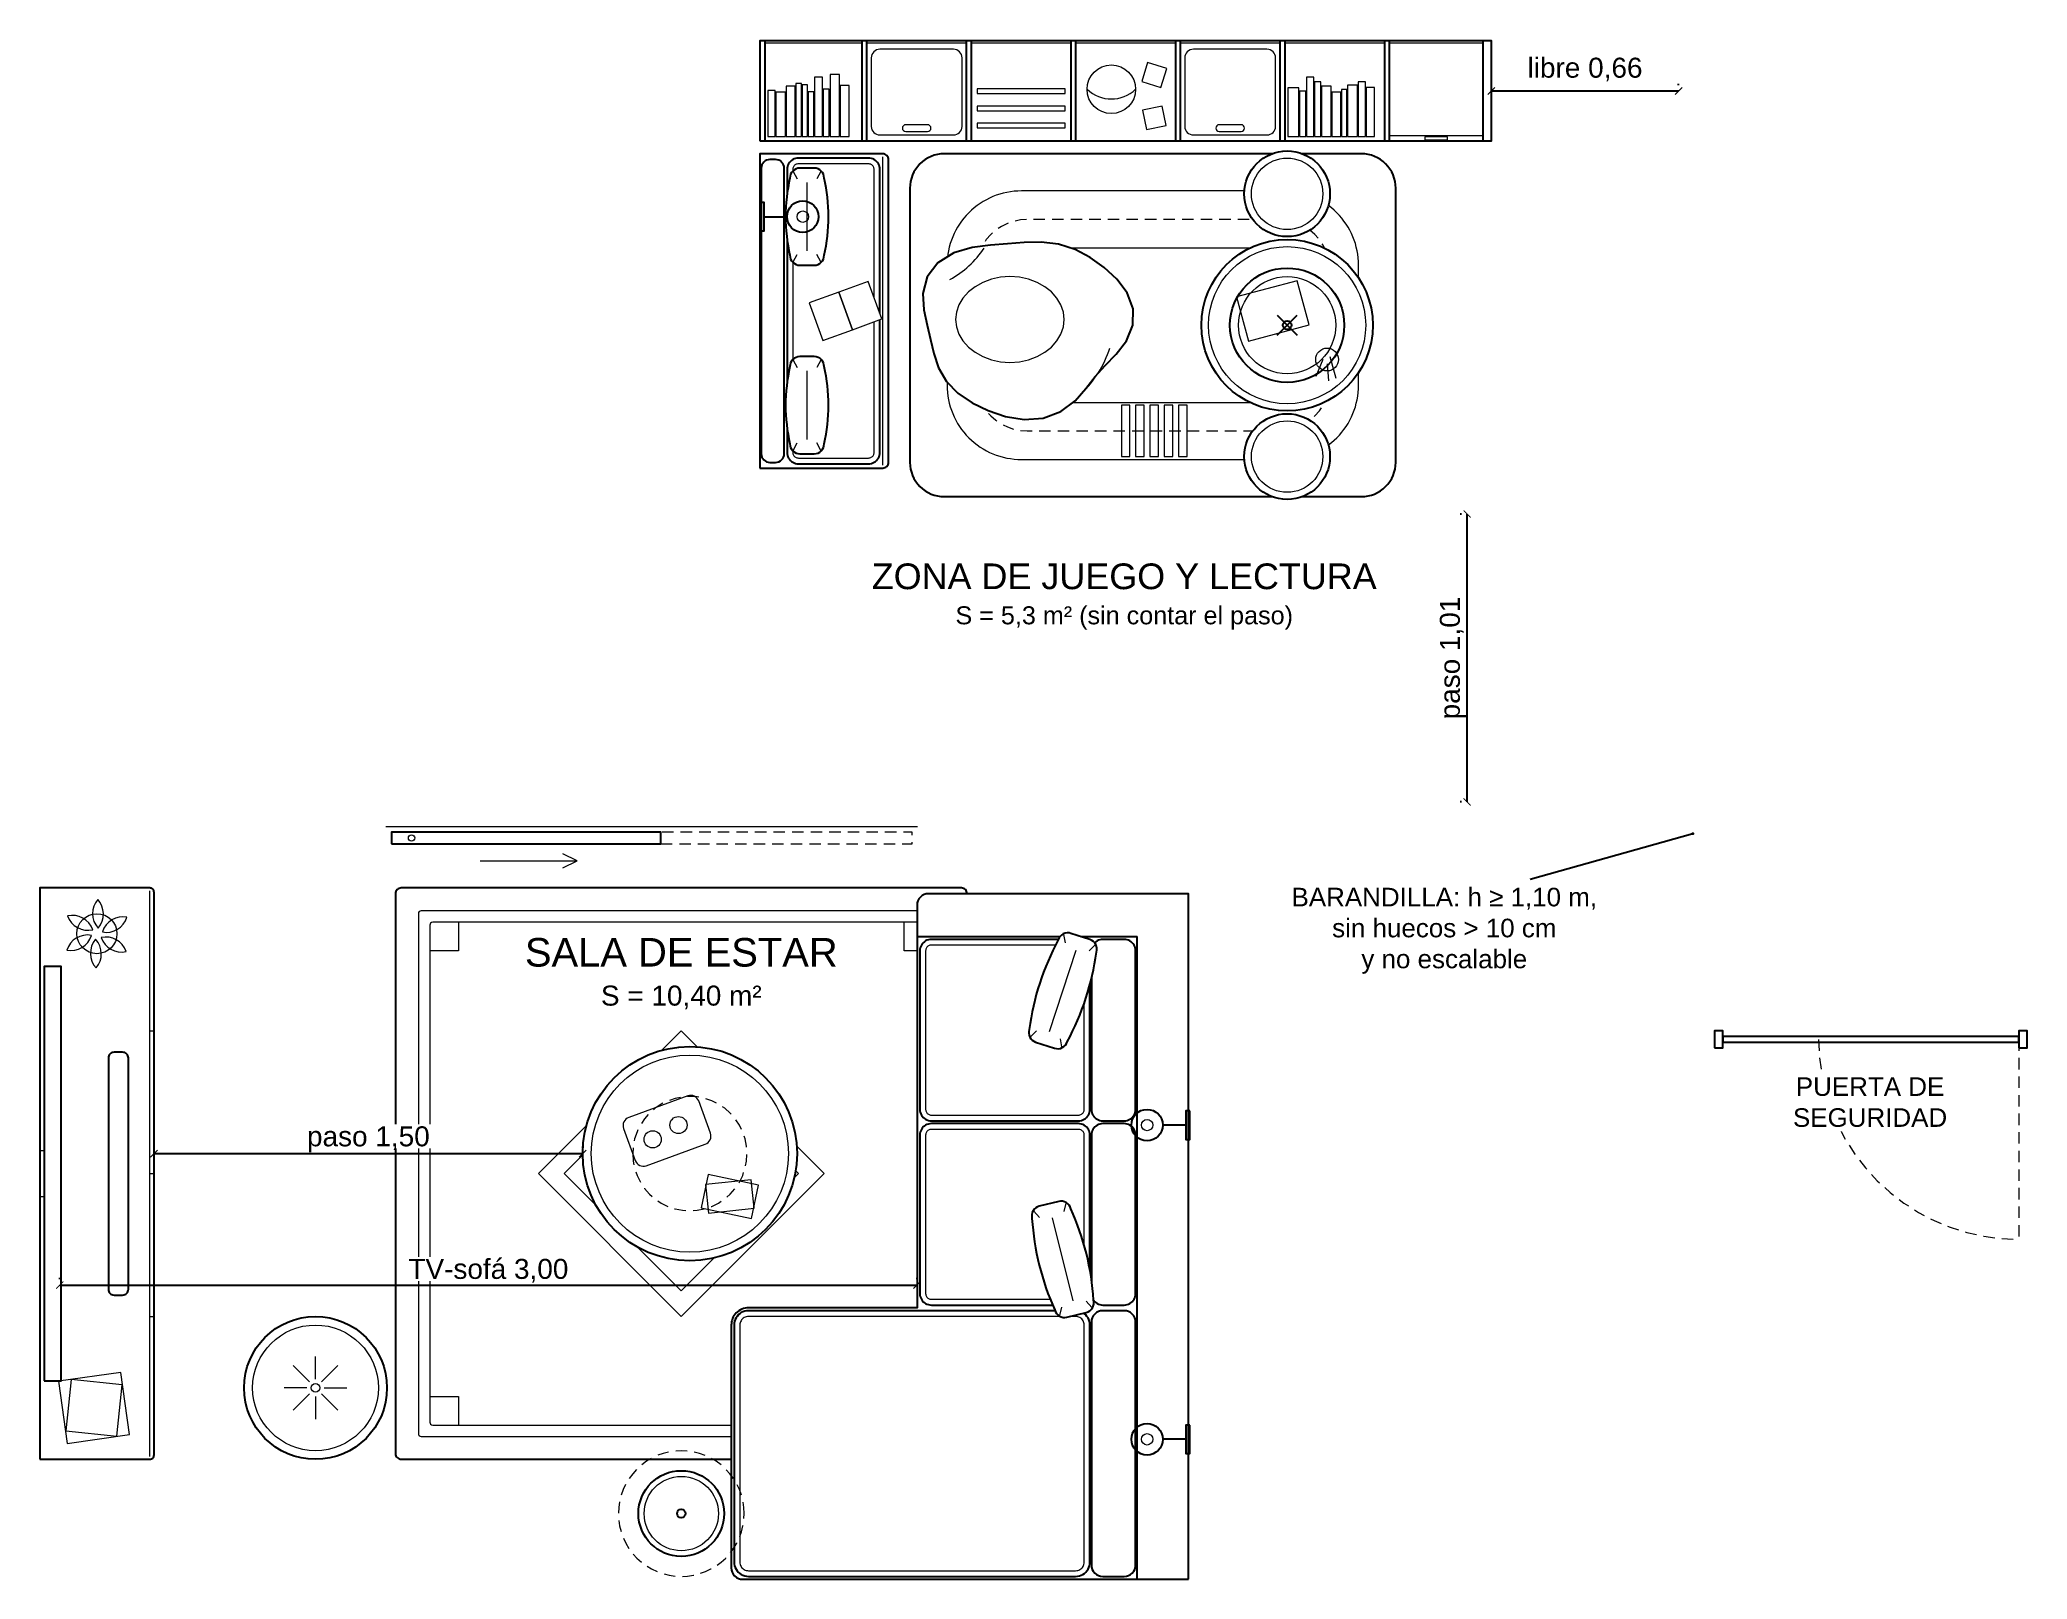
# Model space of a CAD drawing. Header units: metres. Extents: x 0.01 to 6.96, y -2.66 to 2.73.
import ezdxf

# ---------------------------------------------------------------- set-up
doc = ezdxf.new("R2010")
doc.units = ezdxf.units.M
for name, color, linetype in [('PS-ALFOMBRAS', 42, 'Continuous'), ('PS-CARPINTERIA', 4, 'Continuous'), ('PS-COTAS', 1, 'Continuous'), ('PS-ILUMINACION', 6, 'Continuous'), ('PS-MOBILIARIO', 3, 'Continuous'), ('PS-SEGURIDAD', 30, 'Continuous'), ('PS-TEXTOS', 7, 'Continuous')]:
    doc.layers.add(name, color=color, linetype=linetype)
doc.styles.add('PS', font='arial.ttf')
doc.dimstyles.new('PS', dxfattribs={"dimtxt": 0.07, "dimasz": 0.025, "dimexe": 0.025, "dimexo": 0.02, "dimgap": 0.015, "dimtad": 1, "dimzin": 0, "dimtxsty": 'PS', "dimblk": 'ARCHTICK', "dimcen": 0, "dimclrd": 1, "dimclre": 1, "dimclrt": 1, "dimazin": 3, "dimtfac": 1, "dimtmove": 0, "dimatfit": 3, "dimtfill": 1})

msp = doc.modelspace()

# ---------------------------------------------------------------- texts
at = {"layer": 'PS-SEGURIDAD', "insert": (4.92, -0.385), "char_height": 0.065, "attachment_point": 5, "style": 'PS', "bg_fill": 3, "box_fill_scale": 1.25, "bg_fill_color": 0}
msp.add_mtext('BARANDILLA: h ≥ 1,10 m,\\Psin huecos > 10 cm\\Py no escalable', dxfattribs=at)
at = {"layer": 'PS-TEXTOS', "insert": (3.8, 0.785), "char_height": 0.09, "attachment_point": 5, "style": 'PS', "bg_fill": 3, "box_fill_scale": 1.25, "bg_fill_color": 0}
msp.add_mtext('ZONA DE JUEGO Y LECTURA\\P\\H0.7x;S = 5,3 m² (sin contar el paso)', dxfattribs=at)

# ---------------------------------------------------------------- blocks, each defined once
blk = doc.blocks.new('PS_ALFOMBRA_SALON_200x200')
blk.add_lwpolyline([(-1, -0.98, 0.414214), (-0.98, -1), (0.98, -1, 0.414214), (1, -0.98), (1, 0.98, 0.414214), (0.98, 1), (-0.98, 1, 0.414214), (-1, 0.98)], format="xyb", close=True)
at = {"color": 8, "lineweight": 13}
for points in [[(-0.92, -0.91, 0.414214), (-0.91, -0.92), (0.91, -0.92, 0.414214), (0.92, -0.91), (0.92, 0.91, 0.414214), (0.91, 0.92), (-0.91, 0.92, 0.414214), (-0.92, 0.91)], [(-0.88, -0.87, 0.414214), (-0.87, -0.88), (0.87, -0.88, 0.414214), (0.88, -0.87), (0.88, 0.87, 0.414214), (0.87, 0.88), (-0.87, 0.88, 0.414214), (-0.88, 0.87)]]:
    blk.add_lwpolyline(points, format="xyb", close=True, dxfattribs=at)
for points in [[(-0.78, 0.88), (-0.78, 0.78), (-0.88, 0.78)], [(0.88, 0.78), (0.78, 0.78), (0.78, 0.88)], [(-0.88, -0.78), (-0.78, -0.78), (-0.78, -0.88)], [(0.78, -0.88), (0.78, -0.78), (0.88, -0.78)]]:
    blk.add_lwpolyline(points, dxfattribs=at)
for points in [[(0, -0.5), (0.5, 0), (0, 0.5), (-0.5, 0)], [(0, -0.41), (0.41, 0), (0, 0.41), (-0.41, 0)]]:
    blk.add_lwpolyline(points, close=True, dxfattribs=at)
blk = doc.blocks.new('PS_ALFOMBRA_JUEGO_170x120')
at = {"color": 8, "lineweight": 13}
for p, q in [((-0.5089, 0.3563), (-0.53, 0.3459)), ((-0.5058, 0.3573), (-0.5089, 0.3563)), ((-0.4635, 0.3685), (-0.482, 0.3648)), ((-0.4424, 0.3698), (-0.4635, 0.3685)), ((-0.3774, 0.37), (-0.4174, 0.37)), ((-0.3124, 0.37), (-0.3524, 0.37)), ((-0.2474, 0.37), (-0.2874, 0.37)), ((-0.1824, 0.37), (-0.2224, 0.37)), ((-0.1174, 0.37), (-0.1574, 0.37)), ((-0.0524, 0.37), (-0.0924, 0.37)), ((0.0126, 0.37), (-0.0274, 0.37)), ((0.0776, 0.37), (0.0376, 0.37)), ((0.1426, 0.37), (0.1026, 0.37)), ((0.2076, 0.37), (0.1676, 0.37)), ((0.2726, 0.37), (0.2326, 0.37)), ((0.3376, 0.37), (0.2976, 0.37)), ((0.4026, 0.37), (0.3626, 0.37)), ((0.44, 0.37), (0.4276, 0.37)), ((0.4635, 0.3685), (0.44, 0.37)), ((0.4675, 0.3677), (0.4635, 0.3685)), ((0.5089, 0.3563), (0.4918, 0.3621)), ((0.5286, 0.3466), (0.5089, 0.3563)), ((-0.5828, 0.2996), (-0.587, 0.2933)), ((-0.5673, 0.3173), (-0.5828, 0.2996)), ((-0.5606, 0.3231), (-0.5673, 0.3173)), ((-0.53, 0.3459), (-0.541, 0.3386)), ((0.5496, 0.3328), (0.5495, 0.3329)), ((0.5673, 0.3173), (0.5496, 0.3328)), ((0.5781, 0.305), (0.5673, 0.3173)), ((0.5959, 0.28), (0.5927, 0.2848)), ((0.6063, 0.2589), (0.5959, 0.28)), ((-0.6187, 0.2101), (-0.62, 0.19)), ((-0.6139, 0.2366), (-0.6142, 0.2347)), ((-0.6063, 0.2589), (-0.6139, 0.2366)), ((-0.5999, 0.2719), (-0.6063, 0.2589)), ((0.6097, 0.2487), (0.6063, 0.2589)), ((0.6185, 0.2135), (0.6162, 0.2246)), ((0.62, 0.19), (0.6185, 0.2135)), ((-0.62, 0.19), (-0.62, 0.1702)), ((-0.62, 0.1452), (-0.62, 0.1052)), ((0.62, 0.1849), (0.62, 0.19)), ((0.62, 0.1199), (0.62, 0.1599)), ((-0.62, 0.0802), (-0.62, 0.0402)), ((0.62, 0.0549), (0.62, 0.0949)), ((-0.62, 0.0152), (-0.62, -0.0248)), ((0.62, -0.0101), (0.62, 0.0299)), ((-0.62, -0.0498), (-0.62, -0.0898)), ((0.62, -0.0751), (0.62, -0.0351)), ((-0.62, -0.1148), (-0.62, -0.1548)), ((0.62, -0.1401), (0.62, -0.1001)), ((-0.62, -0.1798), (-0.62, -0.19)), ((-0.62, -0.19), (-0.6185, -0.2135)), ((0.619, -0.2051), (0.62, -0.19)), ((0.62, -0.19), (0.62, -0.1651)), ((-0.6185, -0.2135), (-0.6152, -0.2296)), ((-0.6081, -0.2535), (-0.6063, -0.2589)), ((-0.6063, -0.2589), (-0.5959, -0.28)), ((0.6021, -0.2674), (0.6063, -0.2589)), ((0.6063, -0.2589), (0.6139, -0.2366)), ((0.6139, -0.2366), (0.6152, -0.2297)), ((-0.5959, -0.28), (-0.5899, -0.289)), ((-0.5747, -0.3088), (-0.5673, -0.3173)), ((-0.5673, -0.3173), (-0.5496, -0.3328)), ((-0.5496, -0.3328), (-0.5453, -0.3357)), ((0.5105, -0.3555), (0.53, -0.3459)), ((0.53, -0.3459), (0.5452, -0.3357)), ((0.5644, -0.3198), (0.5673, -0.3173)), ((0.5673, -0.3173), (0.5828, -0.2996)), ((0.5828, -0.2996), (0.5898, -0.2891)), ((-0.524, -0.3488), (-0.5089, -0.3563)), ((-0.5089, -0.3563), (-0.487, -0.3637)), ((-0.4625, -0.3685), (-0.44, -0.37)), ((-0.44, -0.37), (-0.4225, -0.37)), ((-0.3975, -0.37), (-0.3575, -0.37)), ((-0.3325, -0.37), (-0.2925, -0.37)), ((-0.2675, -0.37), (-0.2275, -0.37)), ((-0.2025, -0.37), (-0.1625, -0.37)), ((-0.1375, -0.37), (-0.0975, -0.37)), ((-0.0725, -0.37), (-0.0325, -0.37)), ((-0.0075, -0.37), (0.0325, -0.37)), ((0.0575, -0.37), (0.0975, -0.37)), ((0.1225, -0.37), (0.1625, -0.37)), ((0.1875, -0.37), (0.2275, -0.37)), ((0.2525, -0.37), (0.2925, -0.37)), ((0.3175, -0.37), (0.3575, -0.37)), ((0.3825, -0.37), (0.4225, -0.37)), ((0.4474, -0.3695), (0.4635, -0.3685)), ((0.4635, -0.3685), (0.4866, -0.3639)), ((0.4866, -0.3639), (0.4869, -0.3637))]:
    blk.add_line(p, q, dxfattribs=at)
blk.add_lwpolyline([(-0.85, -0.48, 0.414214), (-0.73, -0.6), (0.73, -0.6, 0.414214), (0.85, -0.48), (0.85, 0.48, 0.414214), (0.73, 0.6), (-0.73, 0.6, 0.414214), (-0.85, 0.48)], format="xyb", close=True)
for points in [[(-0.72, -0.21, 0.414214), (-0.46, -0.47), (0.46, -0.47, 0.414214), (0.72, -0.21), (0.72, 0.21, 0.414214), (0.46, 0.47), (-0.46, 0.47, 0.414214), (-0.72, 0.21)], [(-0.52, -0.17, 0.414214), (-0.42, -0.27), (0.42, -0.27, 0.414214), (0.52, -0.17), (0.52, 0.17, 0.414214), (0.42, 0.27), (-0.42, 0.27, 0.414214), (-0.52, 0.17)]]:
    blk.add_lwpolyline(points, format="xyb", close=True, dxfattribs=at)
for points in [[(-0.11, -0.46), (-0.08, -0.46), (-0.08, -0.28), (-0.11, -0.28)], [(-0.06, -0.46), (-0.03, -0.46), (-0.03, -0.28), (-0.06, -0.28)], [(-0.01, -0.46), (0.02, -0.46), (0.02, -0.28), (-0.01, -0.28)], [(0.04, -0.46), (0.07, -0.46), (0.07, -0.28), (0.04, -0.28)], [(0.09, -0.46), (0.12, -0.46), (0.12, -0.28), (0.09, -0.28)]]:
    blk.add_lwpolyline(points, close=True, dxfattribs=at)
for centre in [(-0.3, 0), (0.3, 0)]:
    blk.add_circle(centre, 0.08, dxfattribs=at)
blk = doc.blocks.new('PS_SOFA_CHAISE_240x160')
blk.add_wipeout([(0, 0), (0, 2.4), (-0.91, 2.4), (-0.9152, 2.3997), (-0.9204, 2.3986), (-0.9253, 2.397), (-0.93, 2.3946), (-0.9344, 2.3917), (-0.9383, 2.3883), (-0.9417, 2.3844), (-0.9446, 2.38), (-0.947, 2.3753), (-0.9486, 2.3704), (-0.9497, 2.3652), (-0.95, 2.36), (-0.95, 0.95), (-1.54, 0.95), (-1.5478, 0.9495), (-1.5555, 0.948), (-1.563, 0.9454), (-1.57, 0.942), (-1.5765, 0.9376), (-1.5824, 0.9324), (-1.5876, 0.9265), (-1.592, 0.92), (-1.5954, 0.913), (-1.598, 0.9055), (-1.5995, 0.8978), (-1.6, 0.89), (-1.6, 0.04), (-1.5997, 0.0348), (-1.5986, 0.0296), (-1.597, 0.0247), (-1.5946, 0.02), (-1.5917, 0.0156), (-1.5883, 0.0117), (-1.5844, 0.0083), (-1.58, 0.0054), (-1.5753, 0.003), (-1.5704, 0.0014), (-1.5652, 0.0003), (-1.56, 0)])
blk.add_line((-0.18, 0), (-0.18, 2.25))
for points in [[(0, 0), (0, 2.4), (-0.91, 2.4, 0.414214), (-0.95, 2.36), (-0.95, 0.95), (-1.54, 0.95, 0.414214), (-1.6, 0.89), (-1.6, 0.04, 0.414214), (-1.56, 0)], [(-0.4244, 1.8814, 0.090909), (-0.3224, 2.1953, 0.414214), (-0.3449, 2.2394), (-0.4115, 2.261, 0.414214), (-0.4556, 2.2386, 0.090909), (-0.5576, 1.9247, 0.414214), (-0.5351, 1.8806), (-0.4685, 1.859, 0.414214)], [(-0.3322, 0.9768, 0.090909), (-0.412, 1.297, 0.414214), (-0.4544, 1.3225), (-0.5223, 1.3056, 0.414214), (-0.5478, 1.2632, 0.090909), (-0.468, 0.943, 0.414214), (-0.4256, 0.9175), (-0.3577, 0.9344, 0.414214)], [(-0.34, 0.05, 0.414214), (-0.3, 0.01), (-0.225, 0.01, 0.414214), (-0.185, 0.05), (-0.185, 0.9, 0.414214), (-0.225, 0.94), (-0.3, 0.94, 0.414214), (-0.34, 0.9)]]:
    blk.add_lwpolyline(points, format="xyb", close=True)
for points in [[(-0.95, 2.25), (-0.4495, 2.25)], [(-0.4552, 2.24), (-0.9, 2.24), (-0.9052, 2.2397), (-0.9104, 2.2386), (-0.9153, 2.237), (-0.92, 2.2346), (-0.9244, 2.2317), (-0.9283, 2.2283), (-0.9317, 2.2244), (-0.9346, 2.22), (-0.937, 2.2153), (-0.9386, 2.2104), (-0.9397, 2.2052), (-0.94, 2.2), (-0.94, 1.645)], [(-0.3769, 2.25), (-0.18, 2.25)], [(-0.34, 1.645), (-0.3397, 1.6398), (-0.3386, 1.6346), (-0.337, 1.6297), (-0.3346, 1.625), (-0.3317, 1.6206), (-0.3283, 1.6167), (-0.3244, 1.6133), (-0.32, 1.6104), (-0.3153, 1.608), (-0.3104, 1.6064), (-0.3052, 1.6053), (-0.3, 1.605), (-0.225, 1.605), (-0.2198, 1.6053), (-0.2146, 1.6064), (-0.2097, 1.608), (-0.205, 1.6104), (-0.2006, 1.6133), (-0.1967, 1.6167), (-0.1933, 1.6206), (-0.1904, 1.625), (-0.188, 1.6297), (-0.1864, 1.6346), (-0.1853, 1.6398), (-0.185, 1.645), (-0.185, 2.2), (-0.1853, 2.2052), (-0.1864, 2.2104), (-0.188, 2.2153), (-0.1904, 2.22), (-0.1933, 2.2244), (-0.1967, 2.2283), (-0.2006, 2.2317), (-0.205, 2.2346), (-0.2097, 2.237), (-0.2146, 2.2386), (-0.2198, 2.2397), (-0.225, 2.24), (-0.3, 2.24), (-0.3052, 2.2397), (-0.3104, 2.2386), (-0.3153, 2.237), (-0.32, 2.2346), (-0.3244, 2.2317), (-0.3283, 2.2283), (-0.3284, 2.2282)], [(-0.34, 2.1045), (-0.34, 1.645)], [(-0.94, 1.645), (-0.9397, 1.6398), (-0.9386, 1.6346), (-0.937, 1.6297), (-0.9346, 1.625), (-0.9317, 1.6206), (-0.9283, 1.6167), (-0.9244, 1.6133), (-0.92, 1.6104), (-0.9153, 1.608), (-0.9104, 1.6064), (-0.9052, 1.6053), (-0.9, 1.605), (-0.385, 1.605), (-0.3798, 1.6053), (-0.3746, 1.6064), (-0.3697, 1.608), (-0.365, 1.6104), (-0.3606, 1.6133), (-0.3567, 1.6167), (-0.3533, 1.6206), (-0.3504, 1.625), (-0.348, 1.6297), (-0.3464, 1.6346), (-0.3453, 1.6398), (-0.345, 1.645), (-0.345, 2.0821)], [(-0.345, 1.0819), (-0.345, 1.555), (-0.3453, 1.5602), (-0.3464, 1.5654), (-0.348, 1.5703), (-0.3504, 1.575), (-0.3533, 1.5794), (-0.3567, 1.5833), (-0.3606, 1.5867), (-0.365, 1.5896), (-0.3697, 1.592), (-0.3746, 1.5936), (-0.3798, 1.5947), (-0.385, 1.595), (-0.9, 1.595), (-0.9052, 1.5947), (-0.9104, 1.5936), (-0.9153, 1.592), (-0.92, 1.5896), (-0.9244, 1.5867), (-0.9283, 1.5833), (-0.9317, 1.5794), (-0.9346, 1.575), (-0.937, 1.5703), (-0.9386, 1.5654), (-0.9397, 1.5602), (-0.94, 1.555), (-0.94, 1)], [(-0.3317, 0.9757), (-0.3317, 0.9756), (-0.3283, 0.9717), (-0.3244, 0.9683), (-0.32, 0.9654), (-0.3153, 0.963), (-0.3104, 0.9614), (-0.3052, 0.9603), (-0.3, 0.96), (-0.225, 0.96), (-0.2198, 0.9603), (-0.2146, 0.9614), (-0.2097, 0.963), (-0.205, 0.9654), (-0.2006, 0.9683), (-0.1967, 0.9717), (-0.1933, 0.9756), (-0.1904, 0.98), (-0.188, 0.9847), (-0.1864, 0.9896), (-0.1853, 0.9948), (-0.185, 1), (-0.185, 1.555), (-0.1853, 1.5602), (-0.1864, 1.5654), (-0.188, 1.5703), (-0.1904, 1.575), (-0.1933, 1.5794), (-0.1967, 1.5833), (-0.2006, 1.5867), (-0.205, 1.5896), (-0.2097, 1.592), (-0.2146, 1.5936), (-0.2198, 1.5947), (-0.225, 1.595), (-0.3, 1.595), (-0.3052, 1.5947), (-0.3104, 1.5936), (-0.3153, 1.592), (-0.32, 1.5896), (-0.3244, 1.5867), (-0.3283, 1.5833), (-0.3317, 1.5794), (-0.3346, 1.575), (-0.337, 1.5703), (-0.3386, 1.5654), (-0.3397, 1.5602), (-0.34, 1.555), (-0.34, 1.0416)], [(-0.94, 1), (-0.9397, 0.9948), (-0.9386, 0.9896), (-0.937, 0.9847), (-0.9346, 0.98), (-0.9317, 0.9756), (-0.9283, 0.9717), (-0.9244, 0.9683), (-0.92, 0.9654), (-0.9153, 0.963), (-0.9104, 0.9614), (-0.9052, 0.9603), (-0.9, 0.96), (-0.4747, 0.96)], [(-0.4673, 0.94), (-1.54, 0.94), (-1.5465, 0.9396), (-1.5529, 0.9383), (-1.5591, 0.9362), (-1.565, 0.9333), (-1.5704, 0.9297), (-1.5754, 0.9254), (-1.5797, 0.9204), (-1.5833, 0.915), (-1.5862, 0.9091), (-1.5883, 0.9029), (-1.5896, 0.8965), (-1.59, 0.89), (-1.59, 0.06)], [(-1.59, 0.06), (-1.5896, 0.0535), (-1.5883, 0.0471), (-1.5862, 0.0409), (-1.5833, 0.035), (-1.5797, 0.0296), (-1.5754, 0.0246), (-1.5704, 0.0203), (-1.565, 0.0167), (-1.5591, 0.0138), (-1.5529, 0.0117), (-1.5465, 0.0104), (-1.54, 0.01), (-0.395, 0.01), (-0.3885, 0.0104), (-0.3821, 0.0117), (-0.3759, 0.0138), (-0.37, 0.0167), (-0.3646, 0.0203), (-0.3596, 0.0246), (-0.3553, 0.0296), (-0.3517, 0.035), (-0.3488, 0.0409), (-0.3467, 0.0471), (-0.3454, 0.0535), (-0.345, 0.06), (-0.345, 0.89), (-0.3454, 0.8965), (-0.3467, 0.9029), (-0.3488, 0.9091), (-0.3517, 0.915), (-0.3553, 0.9204), (-0.3596, 0.9254), (-0.3646, 0.9297), (-0.3676, 0.9317)]]:
    blk.add_lwpolyline(points)
at = {"color": 8, "lineweight": 13}
for points in [[(-0.4371, 2.2567), (-0.4318, 2.2277)], [(-0.4644, 2.22), (-0.9, 2.22), (-0.9026, 2.2198), (-0.9052, 2.2193), (-0.9077, 2.2185), (-0.91, 2.2173), (-0.9122, 2.2159), (-0.9141, 2.2141), (-0.9159, 2.2122), (-0.9173, 2.21), (-0.9185, 2.2077), (-0.9193, 2.2052), (-0.9198, 2.2026), (-0.92, 2.2), (-0.92, 1.645)], [(-0.4864, 1.9173), (-0.3936, 2.2027)], [(-0.3267, 2.2209), (-0.3481, 2.2005)], [(-0.92, 1.645), (-0.9198, 1.6424), (-0.9193, 1.6398), (-0.9185, 1.6373), (-0.9173, 1.635), (-0.9159, 1.6328), (-0.9141, 1.6309), (-0.9122, 1.6291), (-0.91, 1.6277), (-0.9077, 1.6265), (-0.9052, 1.6257), (-0.9026, 1.6252), (-0.9, 1.625), (-0.385, 1.625), (-0.3824, 1.6252), (-0.3798, 1.6257), (-0.3773, 1.6265), (-0.375, 1.6277), (-0.3728, 1.6291), (-0.3709, 1.6309), (-0.3691, 1.6328), (-0.3677, 1.635), (-0.3665, 1.6373), (-0.3657, 1.6398), (-0.3652, 1.6424), (-0.365, 1.645), (-0.365, 2.0205)], [(-0.5533, 1.8991), (-0.5319, 1.9195)], [(-0.4429, 1.8633), (-0.4482, 1.8923)], [(-0.365, 1.1645), (-0.365, 1.555), (-0.3652, 1.5576), (-0.3657, 1.5602), (-0.3665, 1.5627), (-0.3677, 1.565), (-0.3691, 1.5672), (-0.3709, 1.5691), (-0.3728, 1.5709), (-0.375, 1.5723), (-0.3773, 1.5735), (-0.3798, 1.5743), (-0.3824, 1.5748), (-0.385, 1.575), (-0.9, 1.575), (-0.9026, 1.5748), (-0.9052, 1.5743), (-0.9077, 1.5735), (-0.91, 1.5723), (-0.9122, 1.5709), (-0.9141, 1.5691), (-0.9159, 1.5672), (-0.9173, 1.565), (-0.9185, 1.5627), (-0.9193, 1.5602), (-0.9198, 1.5576), (-0.92, 1.555), (-0.92, 1)], [(-0.5418, 1.2884), (-0.5219, 1.2665)], [(-0.4037, 0.9745), (-0.4763, 1.2655)], [(-0.4292, 1.3164), (-0.4365, 1.2878)], [(-0.92, 1), (-0.9198, 0.9974), (-0.9193, 0.9948), (-0.9185, 0.9923), (-0.9173, 0.99), (-0.9159, 0.9878), (-0.9141, 0.9859), (-0.9122, 0.9841), (-0.91, 0.9827), (-0.9077, 0.9815), (-0.9052, 0.9807), (-0.9026, 0.9802), (-0.9, 0.98), (-0.4824, 0.98)], [(-1.57, 0.06), (-1.5697, 0.0561), (-1.569, 0.0522), (-1.5677, 0.0485), (-1.566, 0.045), (-1.5638, 0.0417), (-1.5612, 0.0388), (-1.5583, 0.0362), (-1.555, 0.034), (-1.5515, 0.0323), (-1.5478, 0.031), (-1.5439, 0.0303), (-1.54, 0.03), (-0.395, 0.03), (-0.3911, 0.0303), (-0.3872, 0.031), (-0.3835, 0.0323), (-0.38, 0.034), (-0.3767, 0.0362), (-0.3738, 0.0388), (-0.3712, 0.0417), (-0.369, 0.045), (-0.3673, 0.0485), (-0.366, 0.0522), (-0.3653, 0.0561), (-0.365, 0.06), (-0.365, 0.89), (-0.3653, 0.8939), (-0.366, 0.8978), (-0.3673, 0.9015), (-0.369, 0.905), (-0.3712, 0.9083), (-0.3738, 0.9112), (-0.3767, 0.9138), (-0.38, 0.916), (-0.3835, 0.9177), (-0.3872, 0.919), (-0.3911, 0.9197), (-0.395, 0.92), (-0.4146, 0.92)], [(-0.4497, 0.92), (-1.54, 0.92), (-1.5439, 0.9197), (-1.5478, 0.919), (-1.5515, 0.9177), (-1.555, 0.916), (-1.5583, 0.9138), (-1.5612, 0.9112), (-1.5638, 0.9083), (-1.566, 0.905), (-1.5677, 0.9015), (-1.569, 0.8978), (-1.5697, 0.8939), (-1.57, 0.89), (-1.57, 0.06)], [(-0.4508, 0.9236), (-0.4435, 0.9522)], [(-0.3382, 0.9516), (-0.3581, 0.9735)]]:
    blk.add_lwpolyline(points, dxfattribs=at)
blk = doc.blocks.new('PS_MUEBLE_TV_200x40')
blk.add_wipeout([(0, 0), (0.385, 0), (0.387, 0.0001), (0.3889, 0.0005), (0.3907, 0.0011), (0.3925, 0.002), (0.3941, 0.0031), (0.3956, 0.0044), (0.3969, 0.0059), (0.398, 0.0075), (0.3989, 0.0093), (0.3995, 0.0111), (0.3999, 0.013), (0.4, 0.015), (0.4, 1.985), (0.3999, 1.987), (0.3995, 1.9889), (0.3989, 1.9907), (0.398, 1.9925), (0.3969, 1.9941), (0.3956, 1.9956), (0.3941, 1.9969), (0.3925, 1.998), (0.3907, 1.9989), (0.3889, 1.9995), (0.387, 1.9999), (0.385, 2), (0, 2)])
at = {"color": 8, "lineweight": 13}
for p, q in [((0.385, 0.01), (0.385, 1.99)), ((0.385, 1.5), (0.4, 1.5)), ((0.385, 1), (0.4, 1)), ((0.385, 0.5), (0.4, 0.5))]:
    blk.add_line(p, q, dxfattribs=at)
for points in [[(0, 0), (0.385, 0, 0.414214), (0.4, 0.015), (0.4, 1.985, 0.414214), (0.385, 2), (0, 2)], [(0.24, 0.595, 0.414214), (0.26, 0.575), (0.29, 0.575, 0.414214), (0.31, 0.595), (0.31, 1.405, 0.414214), (0.29, 1.425), (0.26, 1.425, 0.414214), (0.24, 1.405)]]:
    blk.add_lwpolyline(points, format="xyb", close=True)
for points in [[(0.2044, 1.8595, 0.38), (0.2028, 1.96, 0.38)], [(0.1853, 1.8536, 0.38), (0.0975, 1.9024, 0.38)], [(0.2191, 1.8459, 0.38), (0.3053, 1.8975, 0.38)], [(0.1809, 1.8341, 0.38), (0.0947, 1.7825, 0.38)], [(0.1956, 1.8205, 0.38), (0.1972, 1.72, 0.38)], [(0.2147, 1.8264, 0.38), (0.3025, 1.7776, 0.38)]]:
    blk.add_lwpolyline(points, format="xyb", close=True, dxfattribs=at)
blk.add_lwpolyline([(0.015, 0.275), (0.075, 0.275), (0.075, 1.725), (0.015, 1.725)], close=True)
for points in [[(0, 0.92), (0.015, 0.92), (0.015, 1.08), (0, 1.08)], [(0.0964, 0.0558), (0.3142, 0.0864), (0.2836, 0.3042), (0.0658, 0.2736)], [(0.0911, 0.0999), (0.2701, 0.0811), (0.2889, 0.2601), (0.1099, 0.2789)]]:
    blk.add_lwpolyline(points, close=True, dxfattribs=at)
blk.add_circle((0.2, 1.84), 0.07, dxfattribs=at)
blk = doc.blocks.new('PS_MESA_CENTRO_D75')
blk.add_wipeout([(0.375, 0), (0.3749, -0.0092), (0.3745, -0.0184), (0.374, -0.0276), (0.3732, -0.0368), (0.3722, -0.0459), (0.3709, -0.055), (0.3695, -0.0641), (0.3678, -0.0732), (0.3659, -0.0822), (0.3638, -0.0911), (0.3614, -0.1), (0.3589, -0.1089), (0.3561, -0.1176), (0.3531, -0.1263), (0.3499, -0.135), (0.3465, -0.1435), (0.3428, -0.152), (0.339, -0.1603), (0.335, -0.1686), (0.3307, -0.1768), (0.3263, -0.1848), (0.3216, -0.1928), (0.3168, -0.2006), (0.3118, -0.2083), (0.3066, -0.2159), (0.3012, -0.2234), (0.2956, -0.2307), (0.2899, -0.2379), (0.284, -0.2449), (0.2779, -0.2518), (0.2716, -0.2586), (0.2652, -0.2652), (0.2586, -0.2716), (0.2518, -0.2779), (0.2449, -0.284), (0.2379, -0.2899), (0.2307, -0.2956), (0.2234, -0.3012), (0.2159, -0.3066), (0.2083, -0.3118), (0.2006, -0.3168), (0.1928, -0.3216), (0.1848, -0.3263), (0.1768, -0.3307), (0.1686, -0.335), (0.1603, -0.339), (0.152, -0.3428), (0.1435, -0.3465), (0.135, -0.3499), (0.1263, -0.3531), (0.1176, -0.3561), (0.1089, -0.3589), (0.1, -0.3614), (0.0911, -0.3638), (0.0822, -0.3659), (0.0732, -0.3678), (0.0641, -0.3695), (0.055, -0.3709), (0.0459, -0.3722), (0.0368, -0.3732), (0.0276, -0.374), (0.0184, -0.3745), (0.0092, -0.3749), (0, -0.375), (-0.0092, -0.3749), (-0.0184, -0.3745), (-0.0276, -0.374), (-0.0368, -0.3732), (-0.0459, -0.3722), (-0.055, -0.3709), (-0.0641, -0.3695), (-0.0732, -0.3678), (-0.0822, -0.3659), (-0.0911, -0.3638), (-0.1, -0.3614), (-0.1089, -0.3589), (-0.1176, -0.3561), (-0.1263, -0.3531), (-0.135, -0.3499), (-0.1435, -0.3465), (-0.152, -0.3428), (-0.1603, -0.339), (-0.1686, -0.335), (-0.1768, -0.3307), (-0.1848, -0.3263), (-0.1928, -0.3216), (-0.2006, -0.3168), (-0.2083, -0.3118), (-0.2159, -0.3066), (-0.2234, -0.3012), (-0.2307, -0.2956), (-0.2379, -0.2899), (-0.2449, -0.284), (-0.2518, -0.2779), (-0.2586, -0.2716), (-0.2652, -0.2652), (-0.2716, -0.2586), (-0.2779, -0.2518), (-0.284, -0.2449), (-0.2899, -0.2379), (-0.2956, -0.2307), (-0.3012, -0.2234), (-0.3066, -0.2159), (-0.3118, -0.2083), (-0.3168, -0.2006), (-0.3216, -0.1928), (-0.3263, -0.1848), (-0.3307, -0.1768), (-0.335, -0.1686), (-0.339, -0.1603), (-0.3428, -0.152), (-0.3465, -0.1435), (-0.3499, -0.135), (-0.3531, -0.1263), (-0.3561, -0.1176), (-0.3589, -0.1089), (-0.3614, -0.1), (-0.3638, -0.0911), (-0.3659, -0.0822), (-0.3678, -0.0732), (-0.3695, -0.0641), (-0.3709, -0.055), (-0.3722, -0.0459), (-0.3732, -0.0368), (-0.374, -0.0276), (-0.3745, -0.0184), (-0.3749, -0.0092), (-0.375, 0), (-0.3749, 0.0092), (-0.3745, 0.0184), (-0.374, 0.0276), (-0.3732, 0.0368), (-0.3722, 0.0459), (-0.3709, 0.055), (-0.3695, 0.0641), (-0.3678, 0.0732), (-0.3659, 0.0822), (-0.3638, 0.0911), (-0.3614, 0.1), (-0.3589, 0.1089), (-0.3561, 0.1176), (-0.3531, 0.1263), (-0.3499, 0.135), (-0.3465, 0.1435), (-0.3428, 0.152), (-0.339, 0.1603), (-0.335, 0.1686), (-0.3307, 0.1768), (-0.3263, 0.1848), (-0.3216, 0.1928), (-0.3168, 0.2006), (-0.3118, 0.2083), (-0.3066, 0.2159), (-0.3012, 0.2234), (-0.2956, 0.2307), (-0.2899, 0.2379), (-0.284, 0.2449), (-0.2779, 0.2518), (-0.2716, 0.2586), (-0.2652, 0.2652), (-0.2586, 0.2716), (-0.2518, 0.2779), (-0.2449, 0.284), (-0.2379, 0.2899), (-0.2307, 0.2956), (-0.2234, 0.3012), (-0.2159, 0.3066), (-0.2083, 0.3118), (-0.2006, 0.3168), (-0.1928, 0.3216), (-0.1848, 0.3263), (-0.1768, 0.3307), (-0.1686, 0.335), (-0.1603, 0.339), (-0.152, 0.3428), (-0.1435, 0.3465), (-0.135, 0.3499), (-0.1263, 0.3531), (-0.1176, 0.3561), (-0.1089, 0.3589), (-0.1, 0.3614), (-0.0911, 0.3638), (-0.0822, 0.3659), (-0.0732, 0.3678), (-0.0641, 0.3695), (-0.055, 0.3709), (-0.0459, 0.3722), (-0.0368, 0.3732), (-0.0276, 0.374), (-0.0184, 0.3745), (-0.0092, 0.3749), (0, 0.375), (0.0092, 0.3749), (0.0184, 0.3745), (0.0276, 0.374), (0.0368, 0.3732), (0.0459, 0.3722), (0.055, 0.3709), (0.0641, 0.3695), (0.0732, 0.3678), (0.0822, 0.3659), (0.0911, 0.3638), (0.1, 0.3614), (0.1089, 0.3589), (0.1176, 0.3561), (0.1263, 0.3531), (0.135, 0.3499), (0.1435, 0.3465), (0.152, 0.3428), (0.1603, 0.339), (0.1686, 0.335), (0.1768, 0.3307), (0.1848, 0.3263), (0.1928, 0.3216), (0.2006, 0.3168), (0.2083, 0.3118), (0.2159, 0.3066), (0.2234, 0.3012), (0.2307, 0.2956), (0.2379, 0.2899), (0.2449, 0.284), (0.2518, 0.2779), (0.2586, 0.2716), (0.2652, 0.2652), (0.2716, 0.2586), (0.2779, 0.2518), (0.284, 0.2449), (0.2899, 0.2379), (0.2956, 0.2307), (0.3012, 0.2234), (0.3066, 0.2159), (0.3118, 0.2083), (0.3168, 0.2006), (0.3216, 0.1928), (0.3263, 0.1848), (0.3307, 0.1768), (0.335, 0.1686), (0.339, 0.1603), (0.3428, 0.152), (0.3465, 0.1435), (0.3499, 0.135), (0.3531, 0.1263), (0.3561, 0.1176), (0.3589, 0.1089), (0.3614, 0.1), (0.3638, 0.0911), (0.3659, 0.0822), (0.3678, 0.0732), (0.3695, 0.0641), (0.3709, 0.055), (0.3722, 0.0459), (0.3732, 0.0368), (0.374, 0.0276), (0.3745, 0.0184), (0.3749, 0.0092)])
at = {"color": 8, "lineweight": 13}
for p, q in [((-0.1218, 0.1587), (-0.1273, 0.1538)), ((-0.1, 0.1732), (-0.1218, 0.1587)), ((-0.0942, 0.1761), (-0.1, 0.1732)), ((-0.0518, 0.1932), (-0.0715, 0.1865)), ((-0.033, 0.1969), (-0.0518, 0.1932)), ((0, 0.2), (-0.0082, 0.1995)), ((0.0261, 0.1983), (0, 0.2)), ((0.0316, 0.1972), (0.0261, 0.1983)), ((0.0765, 0.1848), (0.056, 0.1917)), ((0.093, 0.1767), (0.0765, 0.1848)), ((0.1218, 0.1587), (0.1143, 0.1637)), ((0.1414, 0.1414), (0.1218, 0.1587)), ((0.1446, 0.1378), (0.1414, 0.1414)), ((-0.1848, 0.0765), (-0.1932, 0.0518)), ((-0.1816, 0.083), (-0.1848, 0.0765)), ((-0.1587, 0.1218), (-0.1698, 0.1051)), ((-0.1455, 0.1367), (-0.1587, 0.1218)), ((0.1732, 0.1), (0.1607, 0.1187)), ((0.181, 0.0843), (0.1732, 0.1)), ((-0.1986, 0.0207), (-0.2, 0)), ((-0.2, 0), (-0.1983, -0.0261)), ((-0.1932, 0.0518), (-0.1945, 0.0453)), ((0.1932, 0.0518), (0.19, 0.0611)), ((0.1983, 0.0261), (0.1932, 0.0518)), ((0.1986, 0.0221), (0.1983, 0.0261)), ((-0.1983, -0.0261), (-0.1956, -0.0397)), ((-0.1891, -0.0638), (-0.1848, -0.0765)), ((0.1848, -0.0765), (0.1882, -0.0665)), ((0.195, -0.0425), (0.1983, -0.0261)), ((0.1983, -0.0261), (0.1998, -0.0029)), ((-0.1848, -0.0765), (-0.1732, -0.1)), ((-0.1732, -0.1), (-0.173, -0.1003)), ((-0.1591, -0.1211), (-0.1587, -0.1218)), ((-0.1587, -0.1218), (-0.1414, -0.1414)), ((0.1414, -0.1414), (0.1573, -0.1233)), ((0.1714, -0.1027), (0.1732, -0.1)), ((0.1732, -0.1), (0.1848, -0.0765)), ((-0.1414, -0.1414), (-0.1316, -0.15)), ((-0.1119, -0.1653), (-0.1, -0.1732)), ((-0.1, -0.1732), (-0.0769, -0.1846)), ((-0.0533, -0.1927), (-0.0518, -0.1932)), ((-0.0518, -0.1932), (-0.0261, -0.1983)), ((-0.0261, -0.1983), (-0.0139, -0.1991)), ((0.011, -0.1993), (0.0261, -0.1983)), ((0.0261, -0.1983), (0.0505, -0.1934)), ((0.0742, -0.1856), (0.0765, -0.1848)), ((0.0765, -0.1848), (0.1, -0.1732)), ((0.1, -0.1732), (0.1095, -0.1669)), ((0.1295, -0.1519), (0.1414, -0.1414))]:
    blk.add_line(p, q, dxfattribs=at)
blk.add_lwpolyline([(-0.191, -0.0243, 0.414214), (-0.1526, -0.0422), (0.0541, 0.033, 0.414214), (0.0721, 0.0715), (0.031, 0.1843, 0.414214), (-0.0074, 0.2022), (-0.2141, 0.127, 0.414214), (-0.2321, 0.0885)], format="xyb", close=True, dxfattribs=at)
for points in [[(0.0395, -0.19), (0.2156, -0.2274), (0.2405, -0.11), (0.0644, -0.0726)], [(0.0657, -0.2081), (0.2248, -0.1914), (0.2143, -0.0919), (0.0552, -0.1086)]]:
    blk.add_lwpolyline(points, close=True, dxfattribs=at)
blk.add_circle((0, 0), 0.375)
for centre, radius in [((0, 0), 0.345), ((-0.13, 0.05), 0.03), ((-0.04, 0.1), 0.03)]:
    blk.add_circle(centre, radius, dxfattribs=at)
blk = doc.blocks.new('PS_PUF_D50')
blk.add_wipeout([(0.25, 0), (0.2499, -0.0061), (0.2497, -0.0123), (0.2493, -0.0184), (0.2488, -0.0245), (0.2481, -0.0306), (0.2473, -0.0367), (0.2463, -0.0427), (0.2452, -0.0488), (0.2439, -0.0548), (0.2425, -0.0607), (0.2409, -0.0667), (0.2392, -0.0726), (0.2374, -0.0784), (0.2354, -0.0842), (0.2332, -0.09), (0.231, -0.0957), (0.2286, -0.1013), (0.226, -0.1069), (0.2233, -0.1124), (0.2205, -0.1178), (0.2175, -0.1232), (0.2144, -0.1285), (0.2112, -0.1337), (0.2079, -0.1389), (0.2044, -0.144), (0.2008, -0.1489), (0.1971, -0.1538), (0.1933, -0.1586), (0.1893, -0.1633), (0.1852, -0.1679), (0.1811, -0.1724), (0.1768, -0.1768), (0.1724, -0.1811), (0.1679, -0.1852), (0.1633, -0.1893), (0.1586, -0.1933), (0.1538, -0.1971), (0.1489, -0.2008), (0.144, -0.2044), (0.1389, -0.2079), (0.1337, -0.2112), (0.1285, -0.2144), (0.1232, -0.2175), (0.1178, -0.2205), (0.1124, -0.2233), (0.1069, -0.226), (0.1013, -0.2286), (0.0957, -0.231), (0.09, -0.2332), (0.0842, -0.2354), (0.0784, -0.2374), (0.0726, -0.2392), (0.0667, -0.2409), (0.0607, -0.2425), (0.0548, -0.2439), (0.0488, -0.2452), (0.0427, -0.2463), (0.0367, -0.2473), (0.0306, -0.2481), (0.0245, -0.2488), (0.0184, -0.2493), (0.0123, -0.2497), (0.0061, -0.2499), (0, -0.25), (-0.0061, -0.2499), (-0.0123, -0.2497), (-0.0184, -0.2493), (-0.0245, -0.2488), (-0.0306, -0.2481), (-0.0367, -0.2473), (-0.0427, -0.2463), (-0.0488, -0.2452), (-0.0548, -0.2439), (-0.0607, -0.2425), (-0.0667, -0.2409), (-0.0726, -0.2392), (-0.0784, -0.2374), (-0.0842, -0.2354), (-0.09, -0.2332), (-0.0957, -0.231), (-0.1013, -0.2286), (-0.1069, -0.226), (-0.1124, -0.2233), (-0.1178, -0.2205), (-0.1232, -0.2175), (-0.1285, -0.2144), (-0.1337, -0.2112), (-0.1389, -0.2079), (-0.144, -0.2044), (-0.1489, -0.2008), (-0.1538, -0.1971), (-0.1586, -0.1933), (-0.1633, -0.1893), (-0.1679, -0.1852), (-0.1724, -0.1811), (-0.1768, -0.1768), (-0.1811, -0.1724), (-0.1852, -0.1679), (-0.1893, -0.1633), (-0.1933, -0.1586), (-0.1971, -0.1538), (-0.2008, -0.1489), (-0.2044, -0.144), (-0.2079, -0.1389), (-0.2112, -0.1337), (-0.2144, -0.1285), (-0.2175, -0.1232), (-0.2205, -0.1178), (-0.2233, -0.1124), (-0.226, -0.1069), (-0.2286, -0.1013), (-0.231, -0.0957), (-0.2332, -0.09), (-0.2354, -0.0842), (-0.2374, -0.0784), (-0.2392, -0.0726), (-0.2409, -0.0667), (-0.2425, -0.0607), (-0.2439, -0.0548), (-0.2452, -0.0488), (-0.2463, -0.0427), (-0.2473, -0.0367), (-0.2481, -0.0306), (-0.2488, -0.0245), (-0.2493, -0.0184), (-0.2497, -0.0123), (-0.2499, -0.0061), (-0.25, 0), (-0.2499, 0.0061), (-0.2497, 0.0123), (-0.2493, 0.0184), (-0.2488, 0.0245), (-0.2481, 0.0306), (-0.2473, 0.0367), (-0.2463, 0.0427), (-0.2452, 0.0488), (-0.2439, 0.0548), (-0.2425, 0.0607), (-0.2409, 0.0667), (-0.2392, 0.0726), (-0.2374, 0.0784), (-0.2354, 0.0842), (-0.2332, 0.09), (-0.231, 0.0957), (-0.2286, 0.1013), (-0.226, 0.1069), (-0.2233, 0.1124), (-0.2205, 0.1178), (-0.2175, 0.1232), (-0.2144, 0.1285), (-0.2112, 0.1337), (-0.2079, 0.1389), (-0.2044, 0.144), (-0.2008, 0.1489), (-0.1971, 0.1538), (-0.1933, 0.1586), (-0.1893, 0.1633), (-0.1852, 0.1679), (-0.1811, 0.1724), (-0.1768, 0.1768), (-0.1724, 0.1811), (-0.1679, 0.1852), (-0.1633, 0.1893), (-0.1586, 0.1933), (-0.1538, 0.1971), (-0.1489, 0.2008), (-0.144, 0.2044), (-0.1389, 0.2079), (-0.1337, 0.2112), (-0.1285, 0.2144), (-0.1232, 0.2175), (-0.1178, 0.2205), (-0.1124, 0.2233), (-0.1069, 0.226), (-0.1013, 0.2286), (-0.0957, 0.231), (-0.09, 0.2332), (-0.0842, 0.2354), (-0.0784, 0.2374), (-0.0726, 0.2392), (-0.0667, 0.2409), (-0.0607, 0.2425), (-0.0548, 0.2439), (-0.0488, 0.2452), (-0.0427, 0.2463), (-0.0367, 0.2473), (-0.0306, 0.2481), (-0.0245, 0.2488), (-0.0184, 0.2493), (-0.0123, 0.2497), (-0.0061, 0.2499), (0, 0.25), (0.0061, 0.2499), (0.0123, 0.2497), (0.0184, 0.2493), (0.0245, 0.2488), (0.0306, 0.2481), (0.0367, 0.2473), (0.0427, 0.2463), (0.0488, 0.2452), (0.0548, 0.2439), (0.0607, 0.2425), (0.0667, 0.2409), (0.0726, 0.2392), (0.0784, 0.2374), (0.0842, 0.2354), (0.09, 0.2332), (0.0957, 0.231), (0.1013, 0.2286), (0.1069, 0.226), (0.1124, 0.2233), (0.1178, 0.2205), (0.1232, 0.2175), (0.1285, 0.2144), (0.1337, 0.2112), (0.1389, 0.2079), (0.144, 0.2044), (0.1489, 0.2008), (0.1538, 0.1971), (0.1586, 0.1933), (0.1633, 0.1893), (0.1679, 0.1852), (0.1724, 0.1811), (0.1768, 0.1768), (0.1811, 0.1724), (0.1852, 0.1679), (0.1893, 0.1633), (0.1933, 0.1586), (0.1971, 0.1538), (0.2008, 0.1489), (0.2044, 0.144), (0.2079, 0.1389), (0.2112, 0.1337), (0.2144, 0.1285), (0.2175, 0.1232), (0.2205, 0.1178), (0.2233, 0.1124), (0.226, 0.1069), (0.2286, 0.1013), (0.231, 0.0957), (0.2332, 0.09), (0.2354, 0.0842), (0.2374, 0.0784), (0.2392, 0.0726), (0.2409, 0.0667), (0.2425, 0.0607), (0.2439, 0.0548), (0.2452, 0.0488), (0.2463, 0.0427), (0.2473, 0.0367), (0.2481, 0.0306), (0.2488, 0.0245), (0.2493, 0.0184), (0.2497, 0.0123), (0.2499, 0.0061)])
at = {"color": 8, "lineweight": 13}
for p, q in [((-0.0212, 0.0212), (-0.0778, 0.0778)), ((0, 0.03), (0, 0.11)), ((0.0212, 0.0212), (0.0778, 0.0778)), ((-0.03, 0), (-0.11, 0)), ((0.03, 0), (0.11, 0)), ((-0.0212, -0.0212), (-0.0778, -0.0778)), ((0, -0.03), (0, -0.11)), ((0.0212, -0.0212), (0.0778, -0.0778))]:
    blk.add_line(p, q, dxfattribs=at)
blk.add_circle((0, 0), 0.25)
for radius in [0.22, 0.015]:
    blk.add_circle((0, 0), radius, dxfattribs=at)
blk = doc.blocks.new('PS_LAMPARA_PIE')
at = {"color": 8, "lineweight": 13}
for p, q in [((-0.0639, 0.2105), (-0.0825, 0.2039)), ((-0.0443, 0.2154), (-0.0639, 0.2105)), ((0, 0.22), (-0.0195, 0.219)), ((0.0204, 0.219), (0, 0.22)), ((0.0639, 0.2105), (0.0451, 0.2152)), ((0.0833, 0.2036), (0.0639, 0.2105)), ((-0.2033, 0.0842), (-0.2102, 0.0649)), ((-0.1949, 0.1018), (-0.2033, 0.0842)), ((0.2033, 0.0842), (0.1953, 0.101)), ((0.2104, 0.0641), (0.2033, 0.0842)), ((-0.2189, 0.0216), (-0.22, 0.0009)), ((-0.2161, 0.0406), (-0.2189, 0.0216)), ((0.2189, 0.0216), (0.2162, 0.0398)), ((0.22, 0), (0.2189, 0.0216)), ((-0.2186, -0.0241), (-0.2158, -0.0429)), ((-0.2158, -0.0429), (-0.2107, -0.0632)), ((0.2048, -0.0798), (0.2105, -0.0639)), ((0.2105, -0.0639), (0.2158, -0.0429)), ((0.2158, -0.0429), (0.216, -0.0415)), ((0.2192, -0.0167), (0.22, 0)), ((-0.2021, -0.0867), (-0.194, -0.1037)), ((0.194, -0.1037), (0.1945, -0.1026)), ((-0.1037, -0.194), (-0.0842, -0.2033)), ((-0.0842, -0.2033), (-0.0841, -0.2033)), ((0.0676, -0.2092), (0.0842, -0.2033)), ((0.0842, -0.2033), (0.1037, -0.194)), ((0.1037, -0.194), (0.1043, -0.1936)), ((-0.0605, -0.2114), (-0.0429, -0.2158)), ((-0.0429, -0.2158), (-0.0216, -0.2189)), ((-0.0216, -0.2189), (-0.0213, -0.219)), ((0.0037, -0.2198), (0.0216, -0.2189)), ((0.0216, -0.2189), (0.0429, -0.2158)), ((0.0429, -0.2158), (0.0434, -0.2156))]:
    blk.add_line(p, q, dxfattribs=at)
blk.add_wipeout([(0.15, 0), (0.15, -0.0037), (0.1498, -0.0074), (0.1496, -0.011), (0.1493, -0.0147), (0.1489, -0.0184), (0.1484, -0.022), (0.1478, -0.0256), (0.1471, -0.0293), (0.1464, -0.0329), (0.1455, -0.0364), (0.1446, -0.04), (0.1435, -0.0435), (0.1424, -0.0471), (0.1412, -0.0505), (0.1399, -0.054), (0.1386, -0.0574), (0.1371, -0.0608), (0.1356, -0.0641), (0.134, -0.0674), (0.1323, -0.0707), (0.1305, -0.0739), (0.1287, -0.0771), (0.1267, -0.0802), (0.1247, -0.0833), (0.1226, -0.0864), (0.1205, -0.0894), (0.1183, -0.0923), (0.116, -0.0952), (0.1136, -0.098), (0.1111, -0.1007), (0.1086, -0.1034), (0.1061, -0.1061), (0.1034, -0.1086), (0.1007, -0.1111), (0.098, -0.1136), (0.0952, -0.116), (0.0923, -0.1183), (0.0894, -0.1205), (0.0864, -0.1226), (0.0833, -0.1247), (0.0802, -0.1267), (0.0771, -0.1287), (0.0739, -0.1305), (0.0707, -0.1323), (0.0674, -0.134), (0.0641, -0.1356), (0.0608, -0.1371), (0.0574, -0.1386), (0.054, -0.1399), (0.0505, -0.1412), (0.0471, -0.1424), (0.0435, -0.1435), (0.04, -0.1446), (0.0364, -0.1455), (0.0329, -0.1464), (0.0293, -0.1471), (0.0256, -0.1478), (0.022, -0.1484), (0.0184, -0.1489), (0.0147, -0.1493), (0.011, -0.1496), (0.0074, -0.1498), (0.0037, -0.15), (0, -0.15), (-0.0037, -0.15), (-0.0074, -0.1498), (-0.011, -0.1496), (-0.0147, -0.1493), (-0.0184, -0.1489), (-0.022, -0.1484), (-0.0256, -0.1478), (-0.0293, -0.1471), (-0.0329, -0.1464), (-0.0364, -0.1455), (-0.04, -0.1446), (-0.0435, -0.1435), (-0.0471, -0.1424), (-0.0505, -0.1412), (-0.054, -0.1399), (-0.0574, -0.1386), (-0.0608, -0.1371), (-0.0641, -0.1356), (-0.0674, -0.134), (-0.0707, -0.1323), (-0.0739, -0.1305), (-0.0771, -0.1287), (-0.0802, -0.1267), (-0.0833, -0.1247), (-0.0864, -0.1226), (-0.0894, -0.1205), (-0.0923, -0.1183), (-0.0952, -0.116), (-0.098, -0.1136), (-0.1007, -0.1111), (-0.1034, -0.1086), (-0.1061, -0.1061), (-0.1086, -0.1034), (-0.1111, -0.1007), (-0.1136, -0.098), (-0.116, -0.0952), (-0.1183, -0.0923), (-0.1205, -0.0894), (-0.1226, -0.0864), (-0.1247, -0.0833), (-0.1267, -0.0802), (-0.1287, -0.0771), (-0.1305, -0.0739), (-0.1323, -0.0707), (-0.134, -0.0674), (-0.1356, -0.0641), (-0.1371, -0.0608), (-0.1386, -0.0574), (-0.1399, -0.054), (-0.1412, -0.0505), (-0.1424, -0.0471), (-0.1435, -0.0435), (-0.1446, -0.04), (-0.1455, -0.0364), (-0.1464, -0.0329), (-0.1471, -0.0293), (-0.1478, -0.0256), (-0.1484, -0.022), (-0.1489, -0.0184), (-0.1493, -0.0147), (-0.1496, -0.011), (-0.1498, -0.0074), (-0.15, -0.0037), (-0.15, 0), (-0.15, 0.0037), (-0.1498, 0.0074), (-0.1496, 0.011), (-0.1493, 0.0147), (-0.1489, 0.0184), (-0.1484, 0.022), (-0.1478, 0.0256), (-0.1471, 0.0293), (-0.1464, 0.0329), (-0.1455, 0.0364), (-0.1446, 0.04), (-0.1435, 0.0435), (-0.1424, 0.0471), (-0.1412, 0.0505), (-0.1399, 0.054), (-0.1386, 0.0574), (-0.1371, 0.0608), (-0.1356, 0.0641), (-0.134, 0.0674), (-0.1323, 0.0707), (-0.1305, 0.0739), (-0.1287, 0.0771), (-0.1267, 0.0802), (-0.1247, 0.0833), (-0.1226, 0.0864), (-0.1205, 0.0894), (-0.1183, 0.0923), (-0.116, 0.0952), (-0.1136, 0.098), (-0.1111, 0.1007), (-0.1086, 0.1034), (-0.1061, 0.1061), (-0.1034, 0.1086), (-0.1007, 0.1111), (-0.098, 0.1136), (-0.0952, 0.116), (-0.0923, 0.1183), (-0.0894, 0.1205), (-0.0864, 0.1226), (-0.0833, 0.1247), (-0.0802, 0.1267), (-0.0771, 0.1287), (-0.0739, 0.1305), (-0.0707, 0.1323), (-0.0674, 0.134), (-0.0641, 0.1356), (-0.0608, 0.1371), (-0.0574, 0.1386), (-0.054, 0.1399), (-0.0505, 0.1412), (-0.0471, 0.1424), (-0.0435, 0.1435), (-0.04, 0.1446), (-0.0364, 0.1455), (-0.0329, 0.1464), (-0.0293, 0.1471), (-0.0256, 0.1478), (-0.022, 0.1484), (-0.0184, 0.1489), (-0.0147, 0.1493), (-0.011, 0.1496), (-0.0074, 0.1498), (-0.0037, 0.15), (0, 0.15), (0.0037, 0.15), (0.0074, 0.1498), (0.011, 0.1496), (0.0147, 0.1493), (0.0184, 0.1489), (0.022, 0.1484), (0.0256, 0.1478), (0.0293, 0.1471), (0.0329, 0.1464), (0.0364, 0.1455), (0.04, 0.1446), (0.0435, 0.1435), (0.0471, 0.1424), (0.0505, 0.1412), (0.054, 0.1399), (0.0574, 0.1386), (0.0608, 0.1371), (0.0641, 0.1356), (0.0674, 0.134), (0.0707, 0.1323), (0.0739, 0.1305), (0.0771, 0.1287), (0.0802, 0.1267), (0.0833, 0.1247), (0.0864, 0.1226), (0.0894, 0.1205), (0.0923, 0.1183), (0.0952, 0.116), (0.098, 0.1136), (0.1007, 0.1111), (0.1034, 0.1086), (0.1061, 0.1061), (0.1086, 0.1034), (0.1111, 0.1007), (0.1136, 0.098), (0.116, 0.0952), (0.1183, 0.0923), (0.1205, 0.0894), (0.1226, 0.0864), (0.1247, 0.0833), (0.1267, 0.0802), (0.1287, 0.0771), (0.1305, 0.0739), (0.1323, 0.0707), (0.134, 0.0674), (0.1356, 0.0641), (0.1371, 0.0608), (0.1386, 0.0574), (0.1399, 0.054), (0.1412, 0.0505), (0.1424, 0.0471), (0.1435, 0.0435), (0.1446, 0.04), (0.1455, 0.0364), (0.1464, 0.0329), (0.1471, 0.0293), (0.1478, 0.0256), (0.1484, 0.022), (0.1489, 0.0184), (0.1493, 0.0147), (0.1496, 0.011), (0.1498, 0.0074), (0.15, 0.0037)])
for p, q in [((-0.1701, 0.1396), (-0.1821, 0.1233)), ((-0.1568, 0.1542), (-0.1701, 0.1396)), ((-0.1222, 0.1829), (-0.1383, 0.171)), ((-0.1051, 0.1932), (-0.1222, 0.1829)), ((0.1222, 0.1829), (0.1058, 0.1927)), ((0.139, 0.1705), (0.1222, 0.1829)), ((0.1701, 0.1396), (0.1574, 0.1535)), ((0.1826, 0.1226), (0.1701, 0.1396)), ((-0.194, -0.1037), (-0.1831, -0.1219)), ((0.1727, -0.136), (0.1829, -0.1222)), ((0.1829, -0.1222), (0.194, -0.1037)), ((-0.168, -0.1418), (-0.1556, -0.1556)), ((-0.1556, -0.1556), (-0.1397, -0.1699)), ((-0.1195, -0.1846), (-0.1037, -0.194)), ((0.1256, -0.1804), (0.1396, -0.1701)), ((0.1396, -0.1701), (0.1556, -0.1556)), ((0.1556, -0.1556), (0.1562, -0.1548))]:
    blk.add_line(p, q, dxfattribs=at)
for radius in [0.15, 0.015]:
    blk.add_circle((0, 0), radius)
blk.add_circle((0, 0), 0.13, dxfattribs=at)
blk = doc.blocks.new('PS_APLIQUE_PARED')
blk.add_lwpolyline([(0, -0.05), (0.015, -0.05), (0.015, 0.05), (0, 0.05)], close=True)
blk.add_lwpolyline([(0.015, 0), (0.0948, 0)])
blk.add_circle((0.15, 0), 0.055)
at = {"color": 8, "lineweight": 13}
blk.add_circle((0.15, 0), 0.02, dxfattribs=at)
blk = doc.blocks.new('PS_PUERTA_CORREDERA_90')
at = {"color": 8, "lineweight": 13}
for p, q in [((-0.05, -0.02), (1.81, -0.02)), ((0.9568, -0.04), (0.9168, -0.04)), ((1.0218, -0.04), (0.9818, -0.04)), ((1.0868, -0.04), (1.0468, -0.04)), ((1.1518, -0.04), (1.1118, -0.04)), ((1.2168, -0.04), (1.1768, -0.04)), ((1.2818, -0.04), (1.2418, -0.04)), ((1.3468, -0.04), (1.3068, -0.04)), ((1.4118, -0.04), (1.3718, -0.04)), ((1.4768, -0.04), (1.4368, -0.04)), ((1.5418, -0.04), (1.5018, -0.04)), ((1.6068, -0.04), (1.5668, -0.04)), ((1.6718, -0.04), (1.6318, -0.04)), ((1.7368, -0.04), (1.6968, -0.04)), ((1.792, -0.04), (1.7618, -0.04)), ((1.792, -0.0498), (1.792, -0.04)), ((0.9122, -0.08), (0.9522, -0.08)), ((0.9772, -0.08), (1.0172, -0.08)), ((1.0422, -0.08), (1.0822, -0.08)), ((1.1072, -0.08), (1.1472, -0.08)), ((1.1722, -0.08), (1.2122, -0.08)), ((1.2372, -0.08), (1.2772, -0.08)), ((1.3022, -0.08), (1.3422, -0.08)), ((1.3672, -0.08), (1.4072, -0.08)), ((1.4322, -0.08), (1.4722, -0.08)), ((1.4972, -0.08), (1.5372, -0.08)), ((1.5622, -0.08), (1.6022, -0.08)), ((1.6272, -0.08), (1.6672, -0.08)), ((1.6922, -0.08), (1.7322, -0.08)), ((1.7572, -0.08), (1.792, -0.08)), ((1.792, -0.08), (1.792, -0.0748))]:
    blk.add_line(p, q, dxfattribs=at)
blk.add_lwpolyline([(-0.03, -0.08), (0.912, -0.08), (0.912, -0.04), (-0.03, -0.04)], close=True)
for points in [[(0.57, -0.165), (0.62, -0.14), (0.57, -0.115)], [(0.28, -0.14), (0.62, -0.14)]]:
    blk.add_lwpolyline(points, dxfattribs=at)
blk.add_circle((0.04, -0.06), 0.011, dxfattribs=at)
blk = doc.blocks.new('PS_LIBRERIA_INFANTIL_256x35')
blk.add_wipeout([(0, -0.35), (2.56, -0.35), (2.56, 0), (0, 0)])
at = {"color": 8, "lineweight": 13}
blk.add_line((2.2033, -0.332), (2.53, -0.332), dxfattribs=at)
for points in [[(0, -0.35), (0.018, -0.35), (0.018, 0), (0, 0)], [(0.3567, -0.35), (0.3747, -0.35), (0.3747, 0), (0.3567, 0)], [(0.7224, -0.35), (0.7404, -0.35), (0.7404, 0), (0.7224, 0)], [(1.0881, -0.35), (1.1061, -0.35), (1.1061, 0), (1.0881, 0)], [(1.4539, -0.35), (1.4719, -0.35), (1.4719, 0), (1.4539, 0)], [(1.8196, -0.35), (1.8376, -0.35), (1.8376, 0), (1.8196, 0)], [(2.1853, -0.35), (2.2033, -0.35), (2.2033, 0), (2.1853, 0)], [(2.53, -0.35), (2.56, -0.35), (2.56, 0), (2.53, 0)]]:
    blk.add_lwpolyline(points, close=True)
for points in [[(0.3565, 0), (0.0182, 0)], [(0.7222, 0), (0.3749, 0)], [(1.0879, 0), (0.7406, 0)], [(1.4537, 0), (1.1063, 0)], [(1.8194, 0), (1.4721, 0)], [(2.1851, 0), (1.8378, 0)], [(2.5298, 0), (2.2035, 0)], [(0.0182, -0.35), (0.3565, -0.35)], [(0.3749, -0.35), (0.7222, -0.35)], [(0.7406, -0.35), (1.0879, -0.35)], [(1.1063, -0.35), (1.4537, -0.35)], [(1.4721, -0.35), (1.8194, -0.35)], [(1.8378, -0.35), (2.1851, -0.35)], [(2.2035, -0.35), (2.5298, -0.35)]]:
    blk.add_lwpolyline(points)
for points in [[(0.0182, -0.008), (0.3565, -0.008)], [(0.3749, -0.008), (0.7222, -0.008)], [(0.7406, -0.008), (1.0879, -0.008)], [(1.1063, -0.008), (1.4537, -0.008)], [(1.4721, -0.008), (1.8194, -0.008)], [(1.8378, -0.008), (2.1851, -0.008)], [(2.2035, -0.008), (2.5298, -0.008)]]:
    blk.add_lwpolyline(points, dxfattribs=at)
for points in [[(0.3897, -0.3, 0.414214), (0.4197, -0.33), (0.6774, -0.33, 0.414214), (0.7074, -0.3), (0.7074, -0.06, 0.414214), (0.6774, -0.03), (0.4197, -0.03, 0.414214), (0.3897, -0.06)], [(1.4869, -0.3, 0.414214), (1.5169, -0.33), (1.7746, -0.33, 0.414214), (1.8046, -0.3), (1.8046, -0.06, 0.414214), (1.7746, -0.03), (1.5169, -0.03, 0.414214), (1.4869, -0.06)], [(0.4986, -0.306, 0.414214), (0.5106, -0.318), (0.5866, -0.318, 0.414214), (0.5986, -0.306), (0.5986, -0.306, 0.414214), (0.5866, -0.294), (0.5106, -0.294, 0.414214), (0.4986, -0.306)], [(1.5957, -0.306, 0.414214), (1.6077, -0.318), (1.6837, -0.318, 0.414214), (1.6957, -0.306), (1.6957, -0.306, 0.414214), (1.6837, -0.294), (1.6077, -0.294, 0.414214), (1.5957, -0.306)]]:
    blk.add_lwpolyline(points, format="xyb", close=True, dxfattribs=at)
for points in [[(0.1912, -0.335), (0.2194, -0.335), (0.2194, -0.1271), (0.1912, -0.1271)], [(0.2454, -0.335), (0.2784, -0.335), (0.2784, -0.1187), (0.2454, -0.1187)], [(1.3362, -0.1431), (1.4031, -0.1638), (1.4238, -0.0969), (1.3569, -0.0762)], [(1.9126, -0.335), (1.938, -0.335), (1.938, -0.1279), (1.9126, -0.1279)], [(0.028, -0.335), (0.0538, -0.335), (0.0538, -0.1744), (0.028, -0.1744)], [(0.0563, -0.335), (0.0899, -0.335), (0.0899, -0.1799), (0.0563, -0.1799)], [(0.0924, -0.335), (0.1233, -0.335), (0.1233, -0.1594), (0.0924, -0.1594)], [(0.1258, -0.335), (0.1451, -0.335), (0.1451, -0.1495), (0.1258, -0.1495)], [(0.1476, -0.335), (0.1665, -0.335), (0.1665, -0.1546), (0.1476, -0.1546)], [(0.169, -0.335), (0.1887, -0.335), (0.1887, -0.1787), (0.169, -0.1787)], [(0.2219, -0.335), (0.2429, -0.335), (0.2429, -0.1694), (0.2219, -0.1694)], [(0.2809, -0.335), (0.3128, -0.335), (0.3128, -0.1572), (0.2809, -0.1572)], [(0.7604, -0.185), (1.0681, -0.185), (1.0681, -0.169), (0.7604, -0.169)], [(1.8476, -0.335), (1.8862, -0.335), (1.8862, -0.1647), (1.8476, -0.1647)], [(1.8887, -0.335), (1.9101, -0.335), (1.9101, -0.1768), (1.8887, -0.1768)], [(1.9405, -0.335), (1.9629, -0.335), (1.9629, -0.1443), (1.9405, -0.1443)], [(1.9654, -0.335), (1.9987, -0.335), (1.9987, -0.1589), (1.9654, -0.1589)], [(2.0012, -0.335), (2.0324, -0.335), (2.0324, -0.1806), (2.0012, -0.1806)], [(2.0349, -0.335), (2.0543, -0.335), (2.0543, -0.1706), (2.0349, -0.1706)], [(2.0568, -0.335), (2.0911, -0.335), (2.0911, -0.1551), (2.0568, -0.1551)], [(2.0936, -0.335), (2.1192, -0.335), (2.1192, -0.144), (2.0936, -0.144)], [(2.1217, -0.335), (2.1505, -0.335), (2.1505, -0.164), (2.1217, -0.164)], [(0.7604, -0.245), (1.0681, -0.245), (1.0681, -0.229), (0.7604, -0.229)], [(1.3527, -0.3113), (1.4213, -0.2973), (1.4073, -0.2287), (1.3387, -0.2427)], [(0.7604, -0.305), (1.0681, -0.305), (1.0681, -0.289), (0.7604, -0.289)], [(2.3266, -0.347), (2.4066, -0.347), (2.4066, -0.337), (2.3266, -0.337)]]:
    blk.add_lwpolyline(points, close=True, dxfattribs=at)
blk.add_lwpolyline([(1.145, -0.17, 0.4), (1.315, -0.17)], format="xyb", dxfattribs=at)
blk.add_circle((1.23, -0.17), 0.085, dxfattribs=at)
blk = doc.blocks.new('PS_BANCO_ARCON_110x45')
blk.add_wipeout([(0, 0), (0.43, 0), (0.4326, 0.0002), (0.4352, 0.0007), (0.4377, 0.0015), (0.44, 0.0027), (0.4422, 0.0041), (0.4441, 0.0059), (0.4459, 0.0078), (0.4473, 0.01), (0.4485, 0.0123), (0.4493, 0.0148), (0.4498, 0.0174), (0.45, 0.02), (0.45, 1.08), (0.4498, 1.0826), (0.4493, 1.0852), (0.4485, 1.0877), (0.4473, 1.09), (0.4459, 1.0922), (0.4441, 1.0941), (0.4422, 1.0959), (0.44, 1.0973), (0.4377, 1.0985), (0.4352, 1.0993), (0.4326, 1.0998), (0.43, 1.1), (0, 1.1)])
at = {"color": 8, "lineweight": 13}
blk.add_line((0.43, 0.01), (0.43, 1.09), dxfattribs=at)
for points in [[(0, 0), (0.43, 0, 0.414214), (0.45, 0.02), (0.45, 1.08, 0.414214), (0.43, 1.1), (0, 1.1)], [(0.005, 0.05, 0.414214), (0.035, 0.02), (0.055, 0.02, 0.414214), (0.085, 0.05), (0.085, 1.05, 0.414214), (0.055, 1.08), (0.035, 1.08, 0.414214), (0.005, 1.05)], [(0.225, 0.745, 0.111111), (0.225, 1.015, 0.414214), (0.19, 1.05), (0.14, 1.05, 0.414214), (0.105, 1.015, 0.111111), (0.105, 0.745, 0.414214), (0.14, 0.71), (0.19, 0.71, 0.414214)], [(0.225, 0.085, 0.111111), (0.225, 0.355, 0.414214), (0.19, 0.39), (0.14, 0.39, 0.414214), (0.105, 0.355, 0.111111), (0.105, 0.085, 0.414214), (0.14, 0.05), (0.19, 0.05, 0.414214)]]:
    blk.add_lwpolyline(points, format="xyb", close=True)
for points in [[(0.42, 0.5425), (0.42, 1.045), (0.4197, 1.0502), (0.4186, 1.0554), (0.417, 1.0603), (0.4146, 1.065), (0.4117, 1.0694), (0.4083, 1.0733), (0.4044, 1.0767), (0.4, 1.0796), (0.3953, 1.082), (0.3904, 1.0836), (0.3852, 1.0847), (0.38, 1.085), (0.135, 1.085), (0.1298, 1.0847), (0.1246, 1.0836), (0.1197, 1.082), (0.115, 1.0796), (0.1106, 1.0767), (0.1067, 1.0733), (0.1033, 1.0694), (0.1004, 1.065), (0.098, 1.0603), (0.0964, 1.0554), (0.0953, 1.0502), (0.095, 1.045), (0.095, 0.9565)], [(0.095, 0.8035), (0.095, 0.2965)], [(0.095, 0.055), (0.0953, 0.0498), (0.0964, 0.0446), (0.098, 0.0397), (0.1004, 0.035), (0.1033, 0.0306), (0.1067, 0.0267), (0.1106, 0.0233), (0.115, 0.0204), (0.1197, 0.018), (0.1246, 0.0164), (0.1298, 0.0153), (0.135, 0.015), (0.38, 0.015), (0.3852, 0.0153), (0.3904, 0.0164), (0.3953, 0.018), (0.4, 0.0204), (0.4044, 0.0233), (0.4083, 0.0267), (0.4117, 0.0306), (0.4146, 0.035), (0.417, 0.0397), (0.4186, 0.0446), (0.4197, 0.0498), (0.42, 0.055), (0.42, 0.519)], [(0.095, 0.1435), (0.095, 0.055)]]:
    blk.add_lwpolyline(points)
for points in [[(0.4, 0.5975), (0.4, 1.045), (0.3998, 1.0476), (0.3993, 1.0502), (0.3985, 1.0527), (0.3973, 1.055), (0.3959, 1.0572), (0.3941, 1.0591), (0.3922, 1.0609), (0.39, 1.0623), (0.3877, 1.0635), (0.3852, 1.0643), (0.3826, 1.0648), (0.38, 1.065), (0.135, 1.065), (0.1324, 1.0648), (0.1298, 1.0643), (0.1273, 1.0635), (0.125, 1.0623), (0.1228, 1.0609), (0.1209, 1.0591), (0.1191, 1.0572), (0.1177, 1.055), (0.1165, 1.0527), (0.1157, 1.0502), (0.1152, 1.0476), (0.115, 1.045), (0.115, 1.0398)], [(0.117, 1.038), (0.131, 1.012)], [(0.165, 0.76), (0.165, 1)], [(0.213, 1.038), (0.199, 1.012)], [(0.115, 0.7202), (0.115, 0.3798)], [(0.117, 0.722), (0.131, 0.748)], [(0.213, 0.722), (0.199, 0.748)], [(0.3239, 0.4842), (0.2761, 0.6158)], [(0.115, 0.055), (0.1152, 0.0524), (0.1157, 0.0498), (0.1165, 0.0473), (0.1177, 0.045), (0.1191, 0.0428), (0.1209, 0.0409), (0.1228, 0.0391), (0.125, 0.0377), (0.1273, 0.0365), (0.1298, 0.0357), (0.1324, 0.0352), (0.135, 0.035), (0.38, 0.035), (0.3826, 0.0352), (0.3852, 0.0357), (0.3877, 0.0365), (0.39, 0.0377), (0.3922, 0.0391), (0.3941, 0.0409), (0.3959, 0.0428), (0.3973, 0.045), (0.3985, 0.0473), (0.3993, 0.0498), (0.3998, 0.0524), (0.4, 0.055), (0.4, 0.5117)], [(0.117, 0.378), (0.131, 0.352)], [(0.213, 0.378), (0.199, 0.352)], [(0.165, 0.1), (0.165, 0.34)], [(0.117, 0.062), (0.131, 0.088)], [(0.213, 0.062), (0.199, 0.088)], [(0.115, 0.0602), (0.115, 0.055)]]:
    blk.add_lwpolyline(points, dxfattribs=at)
for points in [[(0.3239, 0.4842), (0.4273, 0.5218), (0.3794, 0.6534), (0.2761, 0.6158)], [(0.2206, 0.4466), (0.3239, 0.4842), (0.2761, 0.6158), (0.1727, 0.5782)]]:
    blk.add_lwpolyline(points, close=True, dxfattribs=at)
blk = doc.blocks.new('PS_PUF_PERA')
blk.add_wipeout([(0.3806, 0), (0.3812, 0.0579), (0.36, 0.1128), (0.3238, 0.161), (0.2796, 0.2021), (0.231, 0.2371), (0.1778, 0.2652), (0.1199, 0.2836), (0.0596, 0.2911), (0, 0.29), (-0.0584, 0.2854), (-0.1184, 0.2802), (-0.1822, 0.2718), (-0.2467, 0.2532), (-0.3027, 0.2187), (-0.34, 0.169), (-0.3543, 0.1111), (-0.3508, 0.0533), (-0.3394, 0), (-0.3279, -0.0498), (-0.3166, -0.0992), (-0.2998, -0.149), (-0.2719, -0.1965), (-0.2318, -0.2379), (-0.1822, -0.2718), (-0.1264, -0.299), (-0.0654, -0.3195), (0, -0.33), (0.0666, -0.3252), (0.1278, -0.3024), (0.1778, -0.2652), (0.2161, -0.2218), (0.2488, -0.1798), (0.2836, -0.141), (0.3222, -0.101), (0.3583, -0.0544)])
blk.add_lwpolyline([(0.3806, 0), (0.3812, 0.0579), (0.36, 0.1128), (0.3238, 0.161), (0.2796, 0.2021), (0.231, 0.2371), (0.1778, 0.2652), (0.1199, 0.2836), (0.0596, 0.2911), (0, 0.29), (-0.0584, 0.2854), (-0.1184, 0.2802), (-0.1822, 0.2718), (-0.2467, 0.2532), (-0.3027, 0.2187), (-0.34, 0.169), (-0.3543, 0.1111), (-0.3508, 0.0533), (-0.3394, 0), (-0.3279, -0.0498), (-0.3166, -0.0992), (-0.2998, -0.149), (-0.2719, -0.1965), (-0.2318, -0.2379), (-0.1822, -0.2718), (-0.1264, -0.299), (-0.0654, -0.3195), (0, -0.33), (0.0666, -0.3252), (0.1278, -0.3024), (0.1778, -0.2652), (0.2161, -0.2218), (0.2488, -0.1798), (0.2836, -0.141), (0.3222, -0.101), (0.3583, -0.0544)], close=True)
at = {"color": 8, "lineweight": 13}
for points in [[(-0.26, 0.16, 0.12), (-0.14, 0.27)], [(0.2, -0.24, 0.12), (0.3, -0.08)]]:
    blk.add_lwpolyline(points, format="xyb", dxfattribs=at)
blk.add_lwpolyline([(0.14, 0.02), (0.1371, 0.046), (0.1285, 0.0713), (0.1145, 0.095), (0.0955, 0.1164), (0.0721, 0.1349), (0.045, 0.1499), (0.015, 0.161), (-0.017, 0.1677), (-0.05, 0.17), (-0.083, 0.1677), (-0.115, 0.161), (-0.145, 0.1499), (-0.1721, 0.1349), (-0.1955, 0.1164), (-0.2145, 0.095), (-0.2285, 0.0713), (-0.2371, 0.046), (-0.24, 0.02), (-0.2371, -0.006), (-0.2285, -0.0313), (-0.2145, -0.055), (-0.1955, -0.0764), (-0.1721, -0.0949), (-0.145, -0.1099), (-0.115, -0.121), (-0.083, -0.1277), (-0.05, -0.13), (-0.017, -0.1277), (0.015, -0.121), (0.045, -0.1099), (0.0721, -0.0949), (0.0955, -0.0764), (0.1145, -0.055), (0.1285, -0.0313), (0.1371, -0.006)], close=True, dxfattribs=at)
blk = doc.blocks.new('PS_MESA_INFANTIL_D60')
blk.add_wipeout([(0.3, 0), (0.2999, -0.0074), (0.2996, -0.0147), (0.2992, -0.0221), (0.2986, -0.0294), (0.2977, -0.0367), (0.2968, -0.044), (0.2956, -0.0513), (0.2942, -0.0585), (0.2927, -0.0657), (0.291, -0.0729), (0.2891, -0.08), (0.2871, -0.0871), (0.2849, -0.0941), (0.2825, -0.1011), (0.2799, -0.108), (0.2772, -0.1148), (0.2743, -0.1216), (0.2712, -0.1283), (0.268, -0.1349), (0.2646, -0.1414), (0.261, -0.1479), (0.2573, -0.1542), (0.2535, -0.1605), (0.2494, -0.1667), (0.2453, -0.1727), (0.241, -0.1787), (0.2365, -0.1846), (0.2319, -0.1903), (0.2272, -0.196), (0.2223, -0.2015), (0.2173, -0.2069), (0.2121, -0.2121), (0.2069, -0.2173), (0.2015, -0.2223), (0.196, -0.2272), (0.1903, -0.2319), (0.1846, -0.2365), (0.1787, -0.241), (0.1727, -0.2453), (0.1667, -0.2494), (0.1605, -0.2535), (0.1542, -0.2573), (0.1479, -0.261), (0.1414, -0.2646), (0.1349, -0.268), (0.1283, -0.2712), (0.1216, -0.2743), (0.1148, -0.2772), (0.108, -0.2799), (0.1011, -0.2825), (0.0941, -0.2849), (0.0871, -0.2871), (0.08, -0.2891), (0.0729, -0.291), (0.0657, -0.2927), (0.0585, -0.2942), (0.0513, -0.2956), (0.044, -0.2968), (0.0367, -0.2977), (0.0294, -0.2986), (0.0221, -0.2992), (0.0147, -0.2996), (0.0074, -0.2999), (0, -0.3), (-0.0074, -0.2999), (-0.0147, -0.2996), (-0.0221, -0.2992), (-0.0294, -0.2986), (-0.0367, -0.2977), (-0.044, -0.2968), (-0.0513, -0.2956), (-0.0585, -0.2942), (-0.0657, -0.2927), (-0.0729, -0.291), (-0.08, -0.2891), (-0.0871, -0.2871), (-0.0941, -0.2849), (-0.1011, -0.2825), (-0.108, -0.2799), (-0.1148, -0.2772), (-0.1216, -0.2743), (-0.1283, -0.2712), (-0.1349, -0.268), (-0.1414, -0.2646), (-0.1479, -0.261), (-0.1542, -0.2573), (-0.1605, -0.2535), (-0.1667, -0.2494), (-0.1727, -0.2453), (-0.1787, -0.241), (-0.1846, -0.2365), (-0.1903, -0.2319), (-0.196, -0.2272), (-0.2015, -0.2223), (-0.2069, -0.2173), (-0.2121, -0.2121), (-0.2173, -0.2069), (-0.2223, -0.2015), (-0.2272, -0.196), (-0.2319, -0.1903), (-0.2365, -0.1846), (-0.241, -0.1787), (-0.2453, -0.1727), (-0.2494, -0.1667), (-0.2535, -0.1605), (-0.2573, -0.1542), (-0.261, -0.1479), (-0.2646, -0.1414), (-0.268, -0.1349), (-0.2712, -0.1283), (-0.2743, -0.1216), (-0.2772, -0.1148), (-0.2799, -0.108), (-0.2825, -0.1011), (-0.2849, -0.0941), (-0.2871, -0.0871), (-0.2891, -0.08), (-0.291, -0.0729), (-0.2927, -0.0657), (-0.2942, -0.0585), (-0.2956, -0.0513), (-0.2968, -0.044), (-0.2977, -0.0367), (-0.2986, -0.0294), (-0.2992, -0.0221), (-0.2996, -0.0147), (-0.2999, -0.0074), (-0.3, 0), (-0.2999, 0.0074), (-0.2996, 0.0147), (-0.2992, 0.0221), (-0.2986, 0.0294), (-0.2977, 0.0367), (-0.2968, 0.044), (-0.2956, 0.0513), (-0.2942, 0.0585), (-0.2927, 0.0657), (-0.291, 0.0729), (-0.2891, 0.08), (-0.2871, 0.0871), (-0.2849, 0.0941), (-0.2825, 0.1011), (-0.2799, 0.108), (-0.2772, 0.1148), (-0.2743, 0.1216), (-0.2712, 0.1283), (-0.268, 0.1349), (-0.2646, 0.1414), (-0.261, 0.1479), (-0.2573, 0.1542), (-0.2535, 0.1605), (-0.2494, 0.1667), (-0.2453, 0.1727), (-0.241, 0.1787), (-0.2365, 0.1846), (-0.2319, 0.1903), (-0.2272, 0.196), (-0.2223, 0.2015), (-0.2173, 0.2069), (-0.2121, 0.2121), (-0.2069, 0.2173), (-0.2015, 0.2223), (-0.196, 0.2272), (-0.1903, 0.2319), (-0.1846, 0.2365), (-0.1787, 0.241), (-0.1727, 0.2453), (-0.1667, 0.2494), (-0.1605, 0.2535), (-0.1542, 0.2573), (-0.1479, 0.261), (-0.1414, 0.2646), (-0.1349, 0.268), (-0.1283, 0.2712), (-0.1216, 0.2743), (-0.1148, 0.2772), (-0.108, 0.2799), (-0.1011, 0.2825), (-0.0941, 0.2849), (-0.0871, 0.2871), (-0.08, 0.2891), (-0.0729, 0.291), (-0.0657, 0.2927), (-0.0585, 0.2942), (-0.0513, 0.2956), (-0.044, 0.2968), (-0.0367, 0.2977), (-0.0294, 0.2986), (-0.0221, 0.2992), (-0.0147, 0.2996), (-0.0074, 0.2999), (0, 0.3), (0.0074, 0.2999), (0.0147, 0.2996), (0.0221, 0.2992), (0.0294, 0.2986), (0.0367, 0.2977), (0.044, 0.2968), (0.0513, 0.2956), (0.0585, 0.2942), (0.0657, 0.2927), (0.0729, 0.291), (0.08, 0.2891), (0.0871, 0.2871), (0.0941, 0.2849), (0.1011, 0.2825), (0.108, 0.2799), (0.1148, 0.2772), (0.1216, 0.2743), (0.1283, 0.2712), (0.1349, 0.268), (0.1414, 0.2646), (0.1479, 0.261), (0.1542, 0.2573), (0.1605, 0.2535), (0.1667, 0.2494), (0.1727, 0.2453), (0.1787, 0.241), (0.1846, 0.2365), (0.1903, 0.2319), (0.196, 0.2272), (0.2015, 0.2223), (0.2069, 0.2173), (0.2121, 0.2121), (0.2173, 0.2069), (0.2223, 0.2015), (0.2272, 0.196), (0.2319, 0.1903), (0.2365, 0.1846), (0.241, 0.1787), (0.2453, 0.1727), (0.2494, 0.1667), (0.2535, 0.1605), (0.2573, 0.1542), (0.261, 0.1479), (0.2646, 0.1414), (0.268, 0.1349), (0.2712, 0.1283), (0.2743, 0.1216), (0.2772, 0.1148), (0.2799, 0.108), (0.2825, 0.1011), (0.2849, 0.0941), (0.2871, 0.0871), (0.2891, 0.08), (0.291, 0.0729), (0.2927, 0.0657), (0.2942, 0.0585), (0.2956, 0.0513), (0.2968, 0.044), (0.2977, 0.0367), (0.2986, 0.0294), (0.2992, 0.0221), (0.2996, 0.0147), (0.2999, 0.0074)])
at = {"color": 8, "lineweight": 13}
for p, q in [((0.125, -0.12), (0.1, -0.18)), ((0.14, -0.135), (0.145, -0.195)), ((0.15, -0.11), (0.17, -0.185))]:
    blk.add_line(p, q, dxfattribs=at)
blk.add_lwpolyline([(-0.1355, -0.0557), (0.077, 0.0012), (0.0355, 0.1557), (-0.177, 0.0988)], close=True, dxfattribs=at)
blk.add_circle((0, 0), 0.3)
for centre, radius in [((0, 0), 0.275), ((0.14, -0.12), 0.04)]:
    blk.add_circle(centre, radius, dxfattribs=at)
blk = doc.blocks.new('PS_TABURETE_D30')
blk.add_wipeout([(0.15, 0), (0.15, -0.0037), (0.1498, -0.0074), (0.1496, -0.011), (0.1493, -0.0147), (0.1489, -0.0184), (0.1484, -0.022), (0.1478, -0.0256), (0.1471, -0.0293), (0.1464, -0.0329), (0.1455, -0.0364), (0.1446, -0.04), (0.1435, -0.0435), (0.1424, -0.0471), (0.1412, -0.0505), (0.1399, -0.054), (0.1386, -0.0574), (0.1371, -0.0608), (0.1356, -0.0641), (0.134, -0.0674), (0.1323, -0.0707), (0.1305, -0.0739), (0.1287, -0.0771), (0.1267, -0.0802), (0.1247, -0.0833), (0.1226, -0.0864), (0.1205, -0.0894), (0.1183, -0.0923), (0.116, -0.0952), (0.1136, -0.098), (0.1111, -0.1007), (0.1086, -0.1034), (0.1061, -0.1061), (0.1034, -0.1086), (0.1007, -0.1111), (0.098, -0.1136), (0.0952, -0.116), (0.0923, -0.1183), (0.0894, -0.1205), (0.0864, -0.1226), (0.0833, -0.1247), (0.0802, -0.1267), (0.0771, -0.1287), (0.0739, -0.1305), (0.0707, -0.1323), (0.0674, -0.134), (0.0641, -0.1356), (0.0608, -0.1371), (0.0574, -0.1386), (0.054, -0.1399), (0.0505, -0.1412), (0.0471, -0.1424), (0.0435, -0.1435), (0.04, -0.1446), (0.0364, -0.1455), (0.0329, -0.1464), (0.0293, -0.1471), (0.0256, -0.1478), (0.022, -0.1484), (0.0184, -0.1489), (0.0147, -0.1493), (0.011, -0.1496), (0.0074, -0.1498), (0.0037, -0.15), (0, -0.15), (-0.0037, -0.15), (-0.0074, -0.1498), (-0.011, -0.1496), (-0.0147, -0.1493), (-0.0184, -0.1489), (-0.022, -0.1484), (-0.0256, -0.1478), (-0.0293, -0.1471), (-0.0329, -0.1464), (-0.0364, -0.1455), (-0.04, -0.1446), (-0.0435, -0.1435), (-0.0471, -0.1424), (-0.0505, -0.1412), (-0.054, -0.1399), (-0.0574, -0.1386), (-0.0608, -0.1371), (-0.0641, -0.1356), (-0.0674, -0.134), (-0.0707, -0.1323), (-0.0739, -0.1305), (-0.0771, -0.1287), (-0.0802, -0.1267), (-0.0833, -0.1247), (-0.0864, -0.1226), (-0.0894, -0.1205), (-0.0923, -0.1183), (-0.0952, -0.116), (-0.098, -0.1136), (-0.1007, -0.1111), (-0.1034, -0.1086), (-0.1061, -0.1061), (-0.1086, -0.1034), (-0.1111, -0.1007), (-0.1136, -0.098), (-0.116, -0.0952), (-0.1183, -0.0923), (-0.1205, -0.0894), (-0.1226, -0.0864), (-0.1247, -0.0833), (-0.1267, -0.0802), (-0.1287, -0.0771), (-0.1305, -0.0739), (-0.1323, -0.0707), (-0.134, -0.0674), (-0.1356, -0.0641), (-0.1371, -0.0608), (-0.1386, -0.0574), (-0.1399, -0.054), (-0.1412, -0.0505), (-0.1424, -0.0471), (-0.1435, -0.0435), (-0.1446, -0.04), (-0.1455, -0.0364), (-0.1464, -0.0329), (-0.1471, -0.0293), (-0.1478, -0.0256), (-0.1484, -0.022), (-0.1489, -0.0184), (-0.1493, -0.0147), (-0.1496, -0.011), (-0.1498, -0.0074), (-0.15, -0.0037), (-0.15, 0), (-0.15, 0.0037), (-0.1498, 0.0074), (-0.1496, 0.011), (-0.1493, 0.0147), (-0.1489, 0.0184), (-0.1484, 0.022), (-0.1478, 0.0256), (-0.1471, 0.0293), (-0.1464, 0.0329), (-0.1455, 0.0364), (-0.1446, 0.04), (-0.1435, 0.0435), (-0.1424, 0.0471), (-0.1412, 0.0505), (-0.1399, 0.054), (-0.1386, 0.0574), (-0.1371, 0.0608), (-0.1356, 0.0641), (-0.134, 0.0674), (-0.1323, 0.0707), (-0.1305, 0.0739), (-0.1287, 0.0771), (-0.1267, 0.0802), (-0.1247, 0.0833), (-0.1226, 0.0864), (-0.1205, 0.0894), (-0.1183, 0.0923), (-0.116, 0.0952), (-0.1136, 0.098), (-0.1111, 0.1007), (-0.1086, 0.1034), (-0.1061, 0.1061), (-0.1034, 0.1086), (-0.1007, 0.1111), (-0.098, 0.1136), (-0.0952, 0.116), (-0.0923, 0.1183), (-0.0894, 0.1205), (-0.0864, 0.1226), (-0.0833, 0.1247), (-0.0802, 0.1267), (-0.0771, 0.1287), (-0.0739, 0.1305), (-0.0707, 0.1323), (-0.0674, 0.134), (-0.0641, 0.1356), (-0.0608, 0.1371), (-0.0574, 0.1386), (-0.054, 0.1399), (-0.0505, 0.1412), (-0.0471, 0.1424), (-0.0435, 0.1435), (-0.04, 0.1446), (-0.0364, 0.1455), (-0.0329, 0.1464), (-0.0293, 0.1471), (-0.0256, 0.1478), (-0.022, 0.1484), (-0.0184, 0.1489), (-0.0147, 0.1493), (-0.011, 0.1496), (-0.0074, 0.1498), (-0.0037, 0.15), (0, 0.15), (0.0037, 0.15), (0.0074, 0.1498), (0.011, 0.1496), (0.0147, 0.1493), (0.0184, 0.1489), (0.022, 0.1484), (0.0256, 0.1478), (0.0293, 0.1471), (0.0329, 0.1464), (0.0364, 0.1455), (0.04, 0.1446), (0.0435, 0.1435), (0.0471, 0.1424), (0.0505, 0.1412), (0.054, 0.1399), (0.0574, 0.1386), (0.0608, 0.1371), (0.0641, 0.1356), (0.0674, 0.134), (0.0707, 0.1323), (0.0739, 0.1305), (0.0771, 0.1287), (0.0802, 0.1267), (0.0833, 0.1247), (0.0864, 0.1226), (0.0894, 0.1205), (0.0923, 0.1183), (0.0952, 0.116), (0.098, 0.1136), (0.1007, 0.1111), (0.1034, 0.1086), (0.1061, 0.1061), (0.1086, 0.1034), (0.1111, 0.1007), (0.1136, 0.098), (0.116, 0.0952), (0.1183, 0.0923), (0.1205, 0.0894), (0.1226, 0.0864), (0.1247, 0.0833), (0.1267, 0.0802), (0.1287, 0.0771), (0.1305, 0.0739), (0.1323, 0.0707), (0.134, 0.0674), (0.1356, 0.0641), (0.1371, 0.0608), (0.1386, 0.0574), (0.1399, 0.054), (0.1412, 0.0505), (0.1424, 0.0471), (0.1435, 0.0435), (0.1446, 0.04), (0.1455, 0.0364), (0.1464, 0.0329), (0.1471, 0.0293), (0.1478, 0.0256), (0.1484, 0.022), (0.1489, 0.0184), (0.1493, 0.0147), (0.1496, 0.011), (0.1498, 0.0074), (0.15, 0.0037)])
blk.add_circle((0, 0), 0.15)
at = {"color": 8, "lineweight": 13}
blk.add_circle((0, 0), 0.125, dxfattribs=at)
blk = doc.blocks.new('PS_LAMPARA_TECHO')
for p, q in [((-0.035, -0.035), (0.035, 0.035)), ((-0.035, 0.035), (0.035, -0.035))]:
    blk.add_line(p, q)
for radius in [0.2, 0.015]:
    blk.add_circle((0, 0), radius)
at = {"color": 8, "lineweight": 13}
blk.add_circle((0, 0), 0.17, dxfattribs=at)
blk = doc.blocks.new('PS_PUERTA_SEGURIDAD')
at = {"color": 8, "lineweight": 13}
for p, q in [((0.365, 0), (0.3667, -0.04)), ((1.065, 0), (1.065, -0.04)), ((0.3682, -0.0649), (0.3734, -0.1046)), ((1.065, -0.065), (1.065, -0.105)), ((0.3773, -0.1292), (0.386, -0.1683)), ((1.065, -0.13), (1.065, -0.17)), ((0.3924, -0.1924), (0.4044, -0.2306)), ((1.065, -0.195), (1.065, -0.235)), ((0.4132, -0.2539), (0.4285, -0.2909)), ((1.065, -0.26), (1.065, -0.3)), ((0.4397, -0.3133), (0.4581, -0.3488)), ((1.065, -0.325), (1.065, -0.365)), ((0.4715, -0.3699), (0.4916, -0.4015)), ((0.4916, -0.4015), (0.4931, -0.4035)), ((1.065, -0.39), (1.065, -0.43)), ((0.5084, -0.4233), (0.5288, -0.45)), ((0.5288, -0.45), (0.5331, -0.4547)), ((0.55, -0.4731), (0.57, -0.495)), ((1.065, -0.455), (1.065, -0.495)), ((0.57, -0.495), (0.5777, -0.502)), ((0.5961, -0.5189), (0.615, -0.5362)), ((0.615, -0.5362), (0.6264, -0.545)), ((1.065, -0.52), (1.065, -0.56)), ((0.6463, -0.5602), (0.6635, -0.5734)), ((0.6635, -0.5734), (0.6789, -0.5832)), ((0.7, -0.5967), (0.715, -0.6062)), ((0.715, -0.6062), (0.7347, -0.6165)), ((1.065, -0.585), (1.065, -0.625)), ((0.7569, -0.628), (0.7692, -0.6344)), ((0.7692, -0.6344), (0.7933, -0.6444)), ((0.8164, -0.654), (0.8256, -0.6578)), ((0.8256, -0.6578), (0.8543, -0.6668)), ((0.8781, -0.6743), (0.8838, -0.6761)), ((0.8838, -0.6761), (0.917, -0.6835)), ((0.9414, -0.6889), (0.9434, -0.6894)), ((0.9434, -0.6894), (0.981, -0.6943)), ((1.065, -0.65), (1.065, -0.69)), ((1.0058, -0.6974), (1.0458, -0.6992))]:
    blk.add_line(p, q, dxfattribs=at)
for points in [[(0, -0.03), (0.03, -0.03), (0.03, 0.03), (0, 0.03)], [(0.03, -0.01), (1.065, -0.01), (1.065, 0.01), (0.03, 0.01)], [(1.065, -0.03), (1.095, -0.03), (1.095, 0.03), (1.065, 0.03)]]:
    blk.add_lwpolyline(points, close=True)
blk = doc.blocks.new('_ARCHTICK')
at = {"color": 0, "linetype": 'BYBLOCK', "const_width": 0.15}
blk.add_lwpolyline([(-0.5, -0.5), (0.5, 0.5)], dxfattribs=at)

# ---------------------------------------------------------------- dimensions: what is measured, and where the dimension line sits
at = {"layer": 'PS-COTAS'}
msp.add_linear_dim(base=(5, 0.066), p1=(5, 0.066), p2=(5, 1.074), angle=90, text='paso <>', dimstyle='PS', dxfattribs=at).render()

# ---------------------------------------------------------------- block references
at = {"layer": 'PS-ALFOMBRAS'}
for name, p in [('PS_ALFOMBRA_JUEGO_170x120', (3.9, 1.735)), ('PS_ALFOMBRA_SALON_200x200', (2.25, -1.235))]:
    msp.add_blockref(name, p, dxfattribs=at)
at = {"layer": 'PS-CARPINTERIA'}
msp.add_blockref('PS_PUERTA_CORREDERA_90', (1.266, 0), dxfattribs=at)
at = {"layer": 'PS-MOBILIARIO'}
for name, p in [('PS_LIBRERIA_INFANTIL_256x35', (2.525, 2.731)), ('PS_BANCO_ARCON_110x45', (2.525, 1.235)), ('PS_MUEBLE_TV_200x40', (0.005, -2.235))]:
    msp.add_blockref(name, p, dxfattribs=at)
at = {"layer": 'PS-SEGURIDAD'}
msp.add_blockref('PS_PUERTA_SEGURIDAD', (5.865, -0.765), dxfattribs=at)

msp.set_redraw_order([(e.dxf.handle, doc.entitydb.next_handle()) for e in msp.query("TEXT MTEXT ATTDEF DIMENSION ARC_DIMENSION")])  # texts and dimensions are drawn at this point

# ---------------------------------------------------------------- next in the draw order: block references
at = {"layer": 'PS-ILUMINACION'}
msp.add_blockref('PS_APLIQUE_PARED', (2.525, 2.115), dxfattribs=at)
at = {"layer": 'PS-MOBILIARIO'}
for name, p in [('PS_PUF_PERA', (3.45, 1.735)), ('PS_MESA_INFANTIL_D60', (4.37, 1.735)), ('PS_SOFA_CHAISE_240x160', (4.025, -2.655)), ('PS_PUF_D50', (0.97, -1.985))]:
    msp.add_blockref(name, p, dxfattribs=at)

# ---------------------------------------------------------------- next in the draw order: texts
at = {"layer": 'PS-SEGURIDAD', "insert": (6.41, -0.985), "char_height": 0.065, "attachment_point": 5, "style": 'PS', "bg_fill": 3, "box_fill_scale": 1.25, "bg_fill_color": 0}
msp.add_mtext('PUERTA DE\\PSEGURIDAD', dxfattribs=at)

# ---------------------------------------------------------------- next in the draw order: dimensions: what is measured, and where the dimension line sits
at = {"layer": 'PS-COTAS'}
msp.add_linear_dim(base=(5.085, 2.555), p1=(5.085, 2.555), p2=(5.74, 2.555), text='libre <>', dimstyle='PS', dxfattribs=at).render()

# ---------------------------------------------------------------- next in the draw order: leaders
at = {"layer": 'PS-SEGURIDAD'}
msp.add_leader([(5.79, -0.045), (5.22, -0.205)], dimstyle='PS', override={"dimasz": 0.04, "dimclrd": 256, "dimldrblk": 'DOTSMALL'}, dxfattribs=at)

# ---------------------------------------------------------------- next in the draw order: block references
at = {"layer": 'PS-ILUMINACION'}
for name, p in [('PS_LAMPARA_TECHO', (4.37, 1.735)), ('PS_LAMPARA_PIE', (2.25, -2.425))]:
    msp.add_blockref(name, p, dxfattribs=at)
at = {"layer": 'PS-ILUMINACION', "rotation": 180}
for p in [(4.03, -1.065), (4.03, -2.165)]:
    msp.add_blockref('PS_APLIQUE_PARED', p, dxfattribs=at)
at = {"layer": 'PS-MOBILIARIO'}
for name, p in [('PS_TABURETE_D30', (4.37, 2.195)), ('PS_TABURETE_D30', (4.37, 1.275)), ('PS_MESA_CENTRO_D75', (2.28, -1.165))]:
    msp.add_blockref(name, p, dxfattribs=at)

# ---------------------------------------------------------------- next in the draw order: texts
at = {"layer": 'PS-TEXTOS', "insert": (2.25, -0.535), "char_height": 0.1, "attachment_point": 5, "style": 'PS', "bg_fill": 3, "box_fill_scale": 1.25, "bg_fill_color": 0}
msp.add_mtext('SALA DE ESTAR\\P\\H0.7x;S = 10,40 m²', dxfattribs=at)

# ---------------------------------------------------------------- next in the draw order: dimensions: what is measured, and where the dimension line sits
at = {"layer": 'PS-COTAS'}
for base, p1, p2, text in [((0.405, -1.165), (0.405, -1.165), (1.905, -1.165), 'paso <>'), ((0.075, -1.625), (0.075, -1.625), (3.075, -1.625), 'TV-sofá <>')]:
    msp.add_linear_dim(base=base, p1=p1, p2=p2, text=text, dimstyle='PS', dxfattribs=at).render()

doc.saveas('drawing.dxf')
